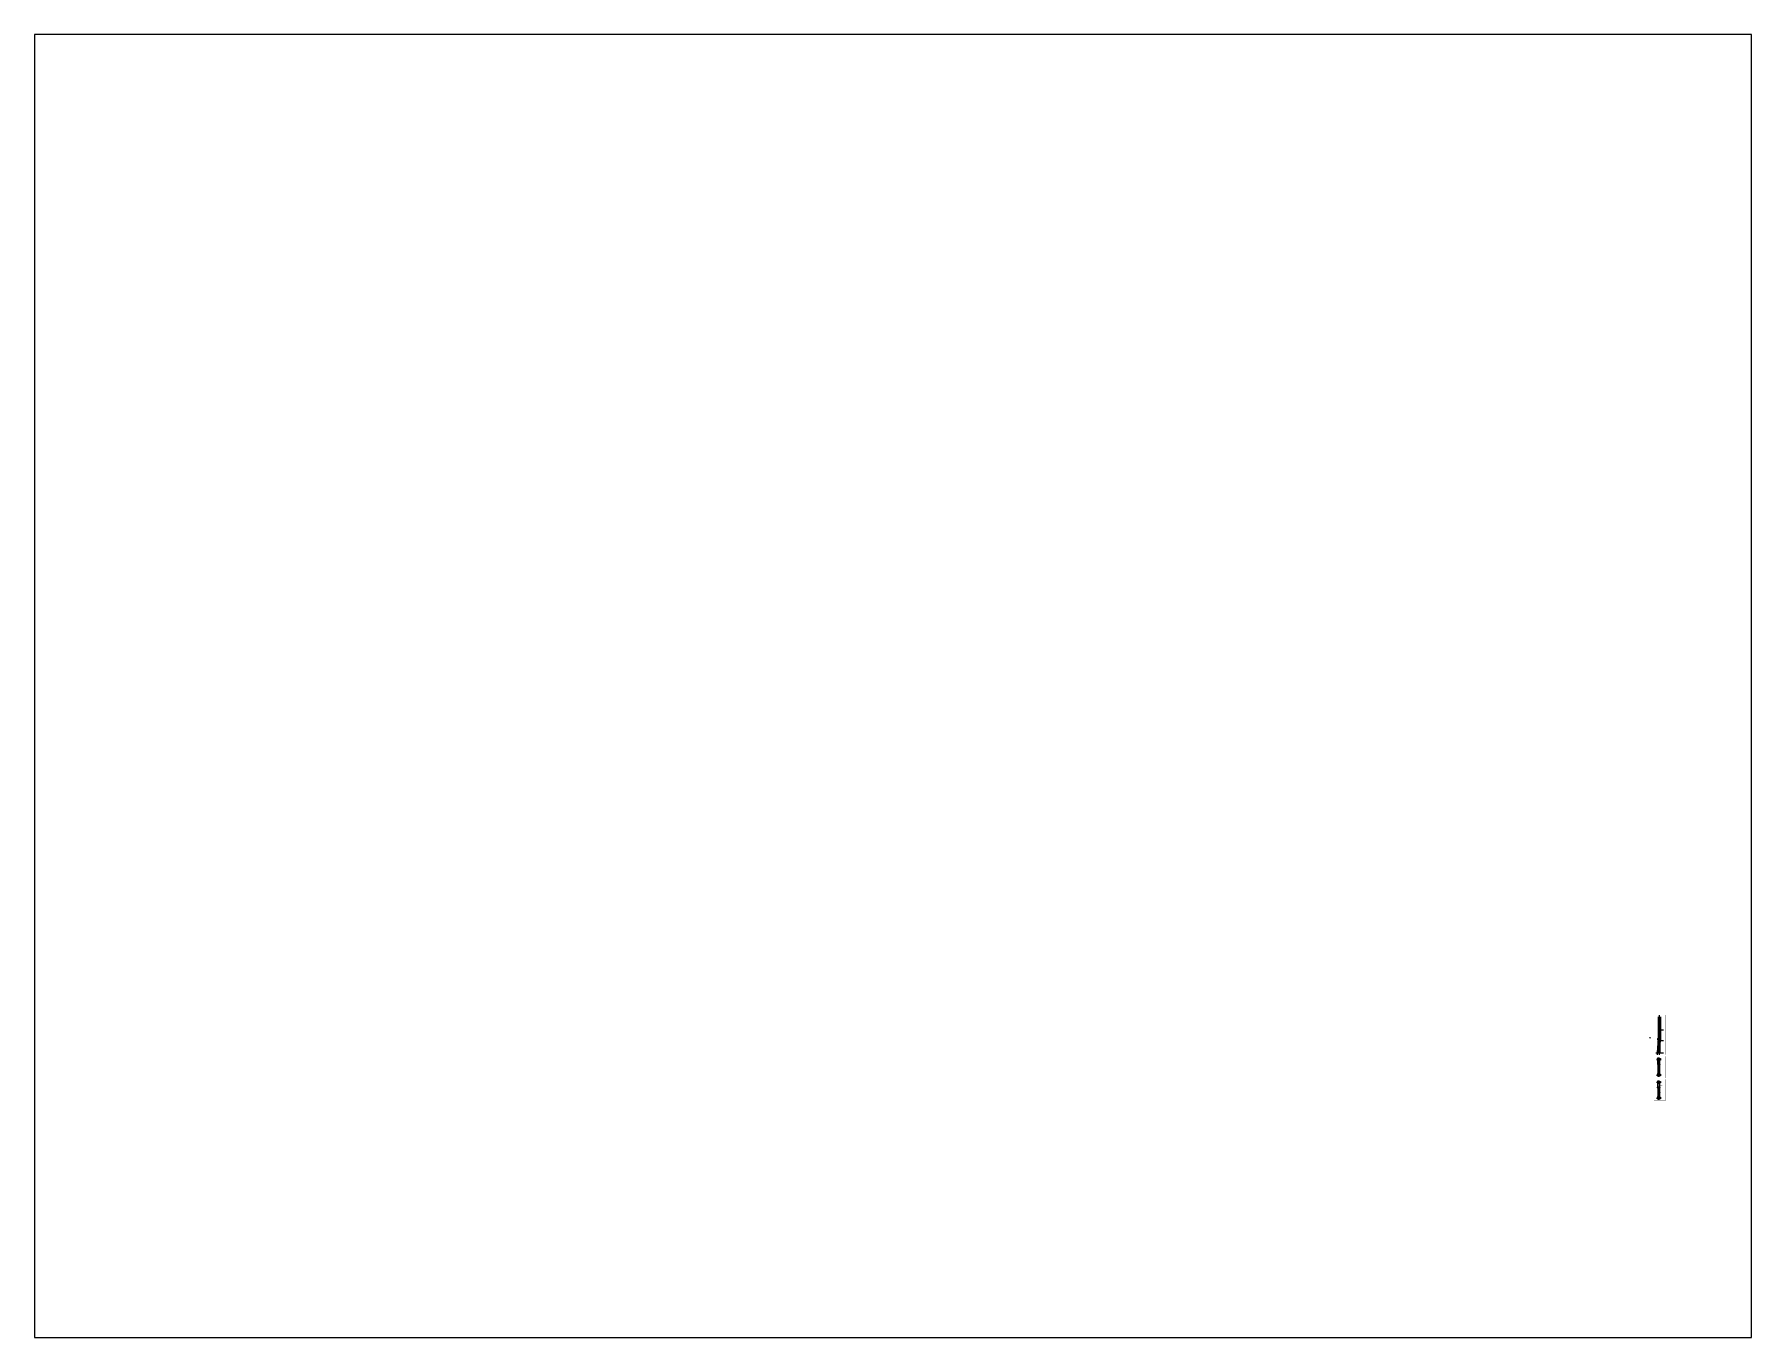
# Paper-space layout 'Layout1' of a CAD drawing. Header units: millimetres. Extents: x 26 to 231, y 20 to 176.
# The model-space entities are those that its viewports show. They can reach past a viewport. Long polylines and large blocks are cut down to what shows.
import ezdxf

# ---------------------------------------------------------------- set-up
doc = ezdxf.new("R2010")
doc.units = ezdxf.units.MM
doc.header["$LTSCALE"] = 1000
for name, pattern in [('..DASH', [0.25, 0.15, -0.1]), ('0_Iussedate_01$0$PHANTOM', [63.5, 31.75, -6.35, 6.35, -6.35, 6.35, -6.35]), ('3', [10, 3, -2, 3, -2]), ('CENTER', [2, 1.25, -0.25, 0.25, -0.25]), ('DASH', [0.35, 0.25, -0.1]), ('DOTE', [2.42, 2, -0.2, 0.02, -0.2])]:
    doc.linetypes.add(name, pattern=pattern)
for name, color, linetype in [('A-COLU-CONC', 2, 'Continuous'), ('A-WALL-MSNW', 2, 'Continuous'), ('Beam', 2, 'Continuous'), ('C-DSCB', 4, 'Continuous'), ('C-sheet(通用-图框)', 7, 'Continuous'), ('Dim-NF', 6, 'Continuous'), ('ProfileEdges', 250, 'Continuous'), ('SEE', 3, 'Continuous'), ('中粗线', 2, 'Continuous'), ('剖断线2', 11, 'Continuous'), ('投影线', 8, 'Continuous'), ('景观', 125, 'Continuous'), ('杆件轴线', 14, 'Continuous'), ('植物', 93, 'Continuous'), ('看线', 9, 'Continuous'), ('立面外轮廓线', 252, 'Continuous'), ('道路标线', 8, 'Continuous')]:
    doc.layers.add(name, color=color, linetype=linetype)
for name, color, linetype, lineweight in [('A-DETL-PATT', 8, 'Continuous', 9), ('A-MAT-COMP', 34, 'Continuous', 13), ('A-MAT-STEE', 137, 'Continuous', 13), ('C-DASH', 8, 'DASH', 15), ('C-DTAL-ELEM', 3, 'Continuous', 18), ('C-DTAL-FRAM', 3, 'Continuous', 25), ('C-DTAL-HACH', 9, 'Continuous', 15), ('C-DTAL-HDWR', 6, 'Continuous', 18), ('C-DTAL-META', 5, 'Continuous', 18), ('C-DTAL-SEAL', 8, 'Continuous', 18)]:
    doc.layers.add(name, color=color, linetype=linetype, lineweight=lineweight)
pattern_1 = [(9e-15, (632436.3, 1585246.73), (375, 375), [375, -375]), (9e-15, (632436.3, 1585387.36), (375, 375), [375, -375]), (9e-15, (632436.3, 1585528), (375, 375), [375, -375]), (90, (632483.2, 1585574.86), (-375, 375), [375, -375]), (90, (632623.8, 1585574.86), (-375, 375), [375, -375]), (90, (632764.44, 1585574.86), (-375, 375), [375, -375])]

# ---------------------------------------------------------------- blocks, each defined once
blk = doc.blocks.new('侧立面构造柱')
at = {"layer": '剖断线2'}
h = blk.add_hatch(dxfattribs=at)
h.set_pattern_fill('ANSI31', color=8, scale=15)
h.set_pattern_definition([(45, (-9690.277, -23718.186), (-16.8379802, 16.8379802), [])])
h.paths.add_polyline_path([(725036, 301416), (725536, 301416), (725536, 301266), (725036, 301266)])
h.paths.add_polyline_path([(725044, 301408), (725528, 301408), (725528, 301274), (725044, 301274)], flags=16)
for points in [[(725036, 301416), (725536, 301416), (725536, 301266), (725036, 301266)], [(725044, 301408), (725528, 301408), (725528, 301274), (725044, 301274)], [(725636, 301416), (725636, 301266), (725536, 301266), (725536, 301416)]]:
    blk.add_lwpolyline(points, close=True, dxfattribs=at)
at = {"layer": '杆件轴线', "linetype": 'DOTE'}
for points in [[(725036, 301341), (725536, 301341)], [(725286, 301416), (725286, 301266)]]:
    blk.add_lwpolyline(points, dxfattribs=at)
blk = doc.blocks.new('空侧结构柱')
h = blk.add_hatch()
h.set_pattern_fill('ANSI31', color=8, scale=15)
h.set_pattern_definition([(45, (1489.632, -142.378), (-16.8379802, 16.8379802), [])])
h.paths.add_polyline_path([(751642, 185905), (751642, 184905), (752342, 184905), (752342, 185905)])
at = {"layer": 'A-COLU-CONC'}
blk.add_lwpolyline([(751642, 185905), (751642, 184905), (752342, 184905), (752342, 185905)], close=True, dxfattribs=at)
at = {"layer": '剖断线2'}
blk.add_lwpolyline([(751542, 185955), (751542, 184705), (751622, 184705), (751622, 184845), (752362, 184845), (752362, 184705), (752442, 184705), (752442, 185955), (751542, 185955)], dxfattribs=at)
blk.add_lwpolyline([(751642, 185905), (751642, 184905), (752342, 184905), (752342, 185905)], close=True, dxfattribs=at)
at = {"layer": '杆件轴线', "linetype": 'DOTE'}
for points in [[(752480, 185405), (751493, 185405)], [(751992, 184678), (751992, 186032)]]:
    blk.add_lwpolyline(points, dxfattribs=at)
blk = doc.blocks.new('5560')
at = {"layer": '投影线'}
blk.add_lwpolyline([(1004592, 214405), (1004592, 215405), (1003392, 215405), (1003392, 214405)], dxfattribs=at)
at = {"xscale": -1, "rotation": 180}
for p in [(252000, 399810), (261000, 399810)]:
    blk.add_blockref('空侧结构柱', p, dxfattribs=at)
at = {"layer": '剖断线2', "xscale": -1, "rotation": 90}
for p in [(1308333, 939841), (1311333, 939841)]:
    blk.add_blockref('侧立面构造柱', p, dxfattribs=at)
blk.add_wipeout([(1004342, 214405), (1004342, 214205), (1012642, 214205), (1012642, 214405)])
at = {"layer": '投影线'}
for points in [[(1003542, 215405), (1003542, 215755), (1003942, 215755), (1003942, 215405)], [(1003942, 215655), (1004042, 215655)], [(1004442, 215405), (1004442, 215755), (1004042, 215755), (1004042, 215405)], [(1013592, 214405), (1013592, 215405), (1012392, 215405), (1012392, 214405)], [(1012542, 215405), (1012542, 215755), (1012942, 215755), (1012942, 215405)], [(1012942, 215655), (1013042, 215655)], [(1013442, 215405), (1013442, 215755), (1013042, 215755), (1013042, 215405)]]:
    blk.add_lwpolyline(points, dxfattribs=at)
at = {"layer": '看线'}
for points in [[(1004342, 214405), (1012642, 214405)], [(1004342, 214205), (1012642, 214205)]]:
    blk.add_lwpolyline(points, dxfattribs=at)
blk = doc.blocks.new('4562')
at = {"layer": '景观'}
h = blk.add_hatch(dxfattribs=at)
h.set_pattern_fill('土壤', color=129, scale=100)
h.set_pattern_definition(pattern_1)
h.paths.add_polyline_path([(662491, 215355), (662491, 214455), (664867, 214455), (664867, 215355)])
h = blk.add_hatch(dxfattribs=at)
h.set_pattern_fill('土壤', color=129, scale=100)
h.set_pattern_definition(pattern_1)
h.paths.add_polyline_path([(667867, 214455), (667867, 215355), (665117, 215355), (665117, 214455)])
h = blk.add_hatch(dxfattribs=at)
h.set_pattern_fill('土壤', color=129, scale=100)
h.set_pattern_definition(pattern_1)
h.paths.add_polyline_path([(670492, 215355), (670492, 214455), (668117, 214455), (668117, 215355)])
at = {"layer": '景观', "linetype": '..DASH'}
for points in [[(662592, 215405), (662442, 215405), (662442, 214405), (662592, 214405)], [(662592, 215355), (662491, 215355), (662491, 214455), (662592, 214455)], [(670392, 215405), (670542, 215405), (670542, 214405), (670392, 214405)], [(670392, 215355), (670492, 215355), (670492, 214455), (670392, 214455)]]:
    blk.add_lwpolyline(points, dxfattribs=at)
at = {"layer": '景观'}
for points in [[(662591, 214405), (664917, 214405), (664917, 215405), (662591, 215405)], [(662591, 214455), (664867, 214455), (664867, 215355), (662591, 215355)], [(670392, 214405), (668067, 214405), (668067, 215405), (670392, 215405)], [(670392, 214455), (668117, 214455), (668117, 215355), (670392, 215355)]]:
    blk.add_lwpolyline(points, dxfattribs=at)
for points in [[(667917, 214405), (667917, 215405), (665067, 215405), (665067, 214405)], [(667867, 214455), (667867, 215355), (665117, 215355), (665117, 214455)]]:
    blk.add_lwpolyline(points, close=True, dxfattribs=at)
for centre in [(662898, 214905), (663273, 214905), (663904, 214905), (664535, 214905), (665698, 214905), (666329, 214905), (666960, 214905), (667335, 214905), (668448, 214905), (669079, 214905), (669710, 214905), (670085, 214905)]:
    blk.add_circle(centre, 225, dxfattribs=at)
blk = doc.blocks.new('*U4586')
at = {"layer": 'C-DASH', "ltscale": 0.1}
for points in [[(0, -4), (557, -4)], [(0, -56), (557, -56)]]:
    blk.add_lwpolyline(points, dxfattribs=at)
at = {"layer": 'C-DTAL-FRAM'}
blk.add_lwpolyline([(0, -60), (557, -60), (557, 0), (0, 0)], close=True, dxfattribs=at)
blk = doc.blocks.new('50x50x4')
at = {"layer": 'C-DTAL-HACH'}
h = blk.add_hatch(dxfattribs=at)
h.set_pattern_fill('ANSI32', color=256, angle=180)
h.set_pattern_definition([(225, (67074.8724, 15399.869), (3.36759605, -3.36759605), []), (225, (67072.6273, 15399.869), (3.36759605, -3.36759605), [])])
h.paths.add_polyline_path([(21, 4), (-21, 4), (-21, 46), (21, 46)], flags=16)
edge = h.paths.add_edge_path()
edge.add_line((21, 0), (-21, 0))
edge.add_arc((-21, 4), 4, 180, 270, ccw=False)
edge.add_line((-25, 4), (-25, 46))
edge.add_arc((-21, 46), 4, 90, 180, ccw=False)
edge.add_line((-21, 50), (21, 50))
edge.add_arc((21, 46), 4, 0, 90, ccw=False)
edge.add_line((25, 46), (25, 4))
edge.add_arc((21, 4), 4, -90, 0, ccw=False)
at = {"layer": 'C-DTAL-FRAM'}
blk.add_lwpolyline([(21, 0), (-21, 0, -0.4142136), (-25, 4), (-25, 46, -0.4142136), (-21, 50), (21, 50, -0.4142136), (25, 46), (25, 4, -0.4142136)], format="xyb", close=True, dxfattribs=at)
blk.add_lwpolyline([(21, 4), (-21, 4), (-21, 46), (21, 46)], close=True, dxfattribs=at)
at = {"layer": 'Defpoints'}
blk.add_lwpolyline([(25, 0), (-25, 0), (-25, 50), (25, 50)], close=True, dxfattribs=at)
blk = doc.blocks.new('水滴')
blk.add_lwpolyline([(-1, -2), (0, 0), (1, -2, -1.7320508)], format="xyb", close=True)
blk = doc.blocks.new('ewqeqe')
at = {"color": 8, "linetype": '3', "ltscale": 10}
for p, q in [((174791, 55053), (174783, 55049)), ((174794, 55087), (174798, 55083)), ((174795, 55148), (174799, 55144)), ((174799, 55032), (174795, 55033)), ((174795, 55033), (174801, 55030)), ((174796, 55038), (174801, 55034)), ((174797, 55088), (174799, 55085)), ((174798, 55083), (174797, 55088)), ((174800, 55057), (174797, 55054)), ((174800, 55043), (174797, 55044)), ((174797, 55030), (174799, 55032)), ((174798, 55149), (174801, 55146)), ((174799, 55144), (174798, 55149)), ((174802, 55118), (174798, 55115)), ((174799, 55038), (174803, 55040)), ((174801, 55036), (174799, 55038)), ((174803, 55007), (174799, 55005)), ((174804, 55056), (174800, 55057)), ((174800, 55043), (174808, 55047)), ((174804, 55044), (174800, 55043)), ((174800, 55038), (174802, 55036)), ((174801, 55034), (174800, 55038)), ((174809, 55131), (174801, 55126)), ((174801, 55030), (174807, 55031)), ((174809, 55019), (174801, 55015)), ((174806, 55117), (174802, 55118)), ((174802, 55082), (174804, 55078)), ((174807, 55031), (174802, 55033)), ((174802, 55033), (174806, 55033)), ((174811, 55192), (174803, 55188)), ((174808, 55049), (174803, 55046)), ((174803, 55037), (174804, 55044)), ((174803, 55040), (174803, 55037)), ((174807, 55006), (174803, 55007)), ((174804, 55143), (174806, 55139)), ((174812, 55081), (174804, 55077)), ((174804, 55078), (174807, 55075)), ((174808, 55069), (174804, 55059)), ((174804, 55059), (174804, 55056)), ((174805, 55033), (174807, 55028)), ((174806, 55139), (174809, 55136)), ((174810, 55131), (174806, 55120)), ((174806, 55120), (174806, 55117)), ((174806, 55033), (174811, 55033)), ((174807, 55075), (174812, 55077)), ((174807, 55028), (174810, 55026)), ((174811, 55020), (174807, 55010)), ((174807, 55010), (174807, 55006)), ((174811, 55065), (174808, 55069)), ((174812, 55053), (174808, 55054)), ((174808, 55054), (174808, 55049)), ((174809, 55136), (174813, 55138)), ((174812, 55126), (174810, 55131)), ((174810, 55026), (174815, 55027)), ((174812, 55077), (174811, 55080)), ((174811, 55080), (174815, 55077)), ((174813, 55065), (174811, 55064)), ((174811, 55064), (174811, 55065)), ((174811, 55062), (174815, 55056)), ((174811, 55033), (174815, 55033)), ((174813, 55016), (174811, 55020)), ((174813, 55125), (174812, 55126)), ((174812, 55049), (174812, 55053)), ((174816, 55051), (174812, 55049)), ((174812, 55040), (174815, 55043)), ((174813, 55138), (174813, 55141)), ((174813, 55141), (174816, 55138)), ((174815, 55126), (174813, 55125)), ((174817, 55109), (174813, 55110)), ((174813, 55110), (174819, 55107)), ((174815, 55067), (174813, 55065)), ((174813, 55065), (174814, 55064)), ((174814, 55064), (174813, 55065)), ((174814, 55014), (174813, 55016)), ((174815, 55027), (174814, 55030)), ((174814, 55030), (174818, 55028)), ((174816, 55016), (174814, 55014)), ((174819, 55170), (174815, 55171)), ((174815, 55171), (174821, 55168)), ((174816, 55128), (174815, 55126)), ((174815, 55126), (174816, 55125)), ((174816, 55125), (174815, 55126)), ((174819, 55120), (174815, 55121)), ((174815, 55107), (174817, 55109)), ((174815, 55077), (174815, 55074)), ((174815, 55074), (174818, 55073)), ((174816, 55066), (174815, 55067)), ((174815, 55056), (174816, 55051)), ((174815, 55043), (174821, 55042)), ((174818, 55009), (174815, 55009)), ((174816, 55180), (174820, 55176)), ((174816, 55138), (174817, 55135)), ((174818, 55128), (174816, 55128)), ((174817, 55066), (174816, 55066)), ((174820, 55060), (174816, 55061)), ((174816, 55061), (174822, 55058)), ((174818, 55017), (174816, 55016)), ((174816, 55016), (174817, 55015)), ((174817, 55015), (174816, 55016)), ((174820, 55181), (174817, 55182)), ((174817, 55168), (174819, 55170)), ((174817, 55135), (174820, 55134)), ((174817, 55115), (174821, 55118)), ((174819, 55113), (174817, 55115)), ((174819, 55066), (174817, 55066)), ((174820, 55059), (174817, 55061)), ((174817, 55003), (174820, 55006)), ((174819, 55127), (174818, 55128)), ((174818, 55073), (174818, 55070)), ((174821, 55071), (174818, 55072)), ((174818, 55070), (174819, 55066)), ((174818, 55070), (174818, 55070)), ((174818, 55058), (174820, 55060)), ((174818, 55055), (174819, 55057)), ((174820, 55056), (174818, 55055)), ((174818, 55028), (174818, 55024)), ((174818, 55024), (174821, 55024)), ((174819, 55017), (174818, 55017)), ((174818, 55009), (174826, 55013)), ((174822, 55009), (174818, 55009)), ((174819, 55181), (174821, 55178)), ((174820, 55176), (174819, 55181)), ((174819, 55176), (174822, 55179)), ((174821, 55174), (174819, 55176)), ((174822, 55150), (174819, 55147)), ((174820, 55127), (174819, 55127)), ((174819, 55120), (174826, 55124)), ((174822, 55121), (174819, 55120)), ((174819, 55107), (174825, 55108)), ((174819, 55057), (174820, 55059)), ((174820, 55016), (174819, 55017)), ((174820, 55181), (174828, 55185)), ((174824, 55182), (174820, 55181)), ((174820, 55134), (174820, 55131)), ((174820, 55131), (174820, 55127)), ((174820, 55131), (174820, 55131)), ((174820, 55066), (174824, 55068)), ((174822, 55064), (174820, 55066)), ((174823, 55056), (174820, 55056)), ((174823, 55056), (174820, 55054)), ((174820, 55054), (174824, 55053)), ((174825, 55030), (174820, 55031)), ((174820, 55031), (174826, 55021)), ((174822, 55017), (174820, 55016)), ((174826, 55015), (174820, 55012)), ((174820, 55006), (174821, 55002)), ((174821, 55168), (174826, 55169)), ((174827, 55127), (174821, 55123)), ((174821, 55114), (174822, 55121)), ((174821, 55118), (174821, 55114)), ((174821, 55110), (174824, 55111)), ((174825, 55108), (174821, 55110)), ((174821, 55071), (174829, 55075)), ((174825, 55072), (174821, 55071)), ((174821, 55042), (174831, 55042)), ((174821, 55024), (174821, 55021)), ((174821, 55021), (174822, 55017)), ((174821, 55021), (174821, 55021)), ((174821, 55002), (174822, 55009)), ((174822, 55179), (174823, 55175)), ((174822, 55171), (174826, 55172)), ((174826, 55169), (174822, 55171)), ((174826, 55149), (174822, 55150)), ((174822, 55060), (174823, 55056)), ((174822, 55058), (174828, 55059)), ((174825, 55052), (174822, 55050)), ((174822, 55050), (174826, 55049)), ((174831, 55223), (174823, 55219)), ((174828, 55188), (174823, 55184)), ((174823, 55175), (174824, 55182)), ((174823, 55060), (174827, 55061)), ((174828, 55059), (174823, 55060)), ((174828, 55052), (174823, 55056)), ((174823, 55046), (174826, 55049)), ((174824, 55175), (174827, 55171)), ((174824, 55111), (174829, 55110)), ((174830, 55077), (174824, 55074)), ((174824, 55065), (174825, 55072)), ((174824, 55068), (174824, 55065)), ((174824, 55053), (174825, 55052)), ((174826, 55030), (174825, 55030)), ((174826, 55172), (174831, 55171)), ((174831, 55162), (174826, 55152)), ((174826, 55152), (174826, 55149)), ((174831, 55130), (174826, 55131)), ((174826, 55131), (174827, 55127)), ((174826, 55049), (174828, 55052)), ((174831, 55042), (174826, 55039)), ((174826, 55039), (174828, 55039)), ((174829, 55033), (174826, 55030)), ((174826, 55032), (174828, 55032)), ((174828, 55032), (174826, 55032)), ((174826, 55032), (174826, 55030)), ((174830, 55018), (174826, 55020)), ((174826, 55020), (174826, 55015)), ((174827, 55171), (174829, 55168)), ((174827, 55070), (174831, 55060)), ((174827, 55061), (174832, 55060)), ((174831, 55047), (174827, 55045)), ((174832, 55191), (174828, 55192)), ((174828, 55192), (174828, 55188)), ((174828, 55039), (174831, 55042)), ((174828, 55032), (174829, 55028)), ((174829, 55168), (174834, 55170)), ((174829, 55139), (174834, 55134)), ((174829, 55131), (174833, 55121)), ((174829, 55110), (174833, 55111)), ((174833, 55081), (174829, 55082)), ((174829, 55082), (174830, 55077)), ((174829, 55028), (174834, 55029)), ((174829, 55027), (174833, 55022)), ((174829, 55015), (174830, 55018)), ((174834, 55017), (174829, 55015)), ((174830, 55127), (174831, 55130)), ((174834, 55129), (174830, 55127)), ((174830, 55117), (174833, 55120)), ((174830, 55021), (174834, 55010)), ((174830, 55005), (174832, 55008)), ((174831, 55200), (174835, 55195)), ((174831, 55171), (174835, 55172)), ((174833, 55158), (174831, 55162)), ((174831, 55060), (174831, 55056)), ((174831, 55056), (174835, 55057)), ((174832, 55188), (174832, 55191)), ((174836, 55190), (174832, 55188)), ((174832, 55178), (174834, 55181)), ((174833, 55121), (174832, 55117)), ((174832, 55117), (174836, 55118)), ((174832, 55089), (174836, 55084)), ((174832, 55060), (174836, 55061)), ((174832, 55008), (174838, 55007)), ((174834, 55170), (174833, 55173)), ((174833, 55173), (174837, 55170)), ((174835, 55158), (174833, 55157)), ((174833, 55157), (174833, 55158)), ((174833, 55120), (174839, 55119)), ((174833, 55077), (174833, 55081)), ((174837, 55079), (174833, 55077)), ((174833, 55068), (174836, 55071)), ((174833, 55022), (174834, 55017)), ((174834, 55181), (174840, 55180)), ((174834, 55134), (174834, 55129)), ((174834, 55029), (174836, 55026)), ((174837, 55025), (174834, 55027)), ((174834, 55010), (174834, 55007)), ((174834, 55007), (174838, 55008)), ((174839, 55202), (174835, 55203)), ((174835, 55203), (174841, 55200)), ((174835, 55195), (174836, 55190)), ((174837, 55160), (174835, 55158)), ((174835, 55158), (174836, 55157)), ((174836, 55157), (174835, 55158)), ((174838, 55137), (174835, 55139)), ((174840, 55198), (174836, 55200)), ((174836, 55132), (174837, 55134)), ((174839, 55133), (174836, 55132)), ((174836, 55084), (174837, 55079)), ((174836, 55071), (174842, 55070)), ((174836, 55021), (174837, 55023)), ((174838, 55021), (174836, 55021)), ((174841, 55213), (174837, 55214)), ((174837, 55200), (174839, 55202)), ((174837, 55170), (174837, 55167)), ((174837, 55167), (174840, 55166)), ((174838, 55159), (174837, 55160)), ((174837, 55134), (174838, 55137)), ((174837, 55023), (174837, 55025)), ((174838, 55194), (174839, 55196)), ((174840, 55194), (174838, 55194)), ((174839, 55159), (174838, 55159)), ((174841, 55133), (174838, 55131)), ((174838, 55131), (174842, 55131)), ((174843, 55108), (174838, 55108)), ((174838, 55108), (174844, 55099)), ((174841, 55087), (174838, 55089)), ((174841, 55022), (174838, 55021)), ((174840, 55022), (174838, 55019)), ((174838, 55019), (174842, 55019)), ((174838, 55007), (174849, 55008)), ((174839, 55208), (174843, 55211)), ((174841, 55206), (174839, 55208)), ((174839, 55196), (174840, 55198)), ((174841, 55159), (174839, 55159)), ((174841, 55133), (174839, 55133)), ((174839, 55119), (174849, 55120)), ((174839, 55083), (174840, 55085)), ((174841, 55083), (174839, 55083)), ((174843, 55018), (174839, 55015)), ((174839, 55015), (174844, 55014)), ((174843, 55194), (174840, 55194)), ((174843, 55194), (174840, 55192)), ((174840, 55192), (174844, 55192)), ((174840, 55180), (174851, 55181)), ((174844, 55169), (174840, 55169)), ((174840, 55169), (174846, 55160)), ((174840, 55166), (174840, 55163)), ((174840, 55163), (174841, 55159)), ((174840, 55163), (174840, 55163)), ((174843, 55130), (174840, 55127)), ((174840, 55127), (174844, 55126)), ((174840, 55085), (174841, 55087)), ((174840, 55026), (174841, 55022)), ((174845, 55017), (174840, 55022)), ((174841, 55213), (174848, 55217)), ((174844, 55214), (174841, 55213)), ((174841, 55200), (174847, 55201)), ((174841, 55137), (174841, 55133)), ((174846, 55129), (174841, 55133)), ((174844, 55084), (174841, 55083)), ((174844, 55084), (174841, 55081)), ((174841, 55081), (174845, 55081)), ((174846, 55058), (174841, 55059)), ((174841, 55059), (174847, 55049)), ((174841, 55011), (174844, 55014)), ((174842, 55199), (174843, 55194)), ((174845, 55191), (174842, 55188)), ((174842, 55188), (174846, 55187)), ((174842, 55131), (174843, 55130)), ((174842, 55123), (174844, 55126)), ((174842, 55070), (174852, 55070)), ((174842, 55019), (174843, 55018)), ((174849, 55220), (174843, 55216)), ((174843, 55207), (174844, 55214)), ((174843, 55211), (174843, 55207)), ((174843, 55203), (174846, 55204)), ((174847, 55201), (174843, 55203)), ((174847, 55190), (174843, 55194)), ((174843, 55184), (174846, 55187)), ((174844, 55107), (174843, 55108)), ((174843, 55088), (174844, 55084)), ((174846, 55080), (174843, 55078)), ((174843, 55078), (174847, 55077)), ((174844, 55192), (174845, 55191)), ((174846, 55168), (174844, 55169)), ((174844, 55126), (174846, 55129)), ((174849, 55120), (174844, 55116)), ((174844, 55116), (174846, 55116)), ((174844, 55110), (174846, 55110)), ((174846, 55110), (174844, 55110)), ((174844, 55110), (174844, 55107)), ((174847, 55110), (174844, 55107)), ((174849, 55080), (174844, 55084)), ((174844, 55074), (174847, 55077)), ((174844, 55014), (174845, 55017)), ((174849, 55008), (174844, 55004)), ((174844, 55004), (174846, 55004)), ((174850, 55124), (174845, 55123)), ((174845, 55081), (174846, 55080)), ((174849, 55012), (174845, 55011)), ((174846, 55204), (174851, 55203)), ((174846, 55187), (174847, 55190)), ((174851, 55181), (174846, 55177)), ((174846, 55177), (174848, 55177)), ((174846, 55171), (174847, 55171)), ((174847, 55171), (174846, 55171)), ((174846, 55171), (174846, 55168)), ((174849, 55171), (174846, 55169)), ((174846, 55116), (174849, 55120)), ((174846, 55109), (174847, 55106)), ((174847, 55058), (174846, 55058)), ((174846, 55004), (174849, 55008)), ((174851, 55185), (174847, 55184)), ((174847, 55106), (174852, 55106)), ((174847, 55077), (174849, 55080)), ((174852, 55070), (174847, 55067)), ((174847, 55067), (174849, 55066)), ((174850, 55061), (174847, 55058)), ((174847, 55060), (174849, 55060)), ((174849, 55060), (174847, 55060)), ((174847, 55060), (174847, 55058)), ((174853, 55223), (174848, 55224)), ((174848, 55224), (174849, 55220)), ((174848, 55177), (174851, 55181)), ((174848, 55171), (174849, 55167)), ((174852, 55074), (174848, 55073)), ((174849, 55167), (174854, 55167)), ((174849, 55163), (174853, 55153)), ((174849, 55066), (174852, 55070)), ((174849, 55060), (174850, 55056)), ((174850, 55056), (174855, 55057)), ((174851, 55232), (174856, 55227)), ((174851, 55203), (174855, 55204)), ((174852, 55220), (174853, 55223)), ((174856, 55222), (174852, 55220)), ((174852, 55210), (174855, 55213)), ((174852, 55106), (174854, 55103)), ((174853, 55153), (174853, 55149)), ((174853, 55149), (174857, 55150)), ((174854, 55167), (174856, 55164)), ((174855, 55213), (174861, 55212)), ((174855, 55057), (174857, 55054)), ((174856, 55227), (174856, 55222)), ((174860, 55230), (174857, 55232)), ((174858, 55225), (174859, 55227)), ((174861, 55226), (174858, 55225)), ((174859, 55227), (174860, 55230)), ((174863, 55226), (174860, 55224)), ((174860, 55224), (174864, 55224)), ((174865, 55201), (174860, 55201)), ((174860, 55201), (174866, 55192)), ((174863, 55226), (174861, 55226)), ((174861, 55212), (174871, 55213)), ((174865, 55223), (174862, 55220)), ((174862, 55220), (174866, 55219)), ((174863, 55230), (174863, 55226)), ((174868, 55222), (174863, 55226)), ((174864, 55224), (174865, 55223)), ((174864, 55216), (174866, 55219)), ((174866, 55200), (174865, 55201)), ((174866, 55219), (174868, 55222)), ((174871, 55213), (174866, 55209)), ((174866, 55209), (174868, 55209)), ((174866, 55203), (174868, 55203)), ((174868, 55203), (174866, 55203)), ((174866, 55203), (174866, 55200)), ((174869, 55203), (174866, 55200)), ((174872, 55217), (174867, 55216)), ((174868, 55209), (174871, 55213)), ((174868, 55202), (174869, 55198)), ((174869, 55198), (174874, 55199)), ((174874, 55199), (174876, 55196)), ((174899, 55193), (174903, 55192)), ((174900, 55186), (174899, 55193)), ((174901, 55189), (174900, 55186)), ((174901, 55196), (174903, 55192)), ((174905, 55195), (174901, 55196)), ((174904, 55186), (174901, 55189)), ((174902, 55185), (174904, 55186)), ((174904, 55181), (174902, 55185)), ((174903, 55192), (174906, 55193)), ((174904, 55183), (174904, 55181)), ((174908, 55181), (174904, 55183)), ((174904, 55178), (174906, 55181)), ((174905, 55196), (174905, 55195)), ((174906, 55188), (174907, 55194)), ((174906, 55104), (174908, 55106)), ((174910, 55100), (174906, 55104)), ((174914, 55160), (174909, 55160)), ((174910, 55283), (174913, 55283)), ((174911, 55194), (174914, 55196)), ((174916, 55190), (174911, 55194)), ((174911, 55153), (174912, 55157)), ((174919, 55149), (174911, 55153)), ((174911, 55121), (174915, 55121)), ((174913, 55114), (174911, 55121)), ((174911, 55102), (174912, 55106)), ((174919, 55098), (174911, 55102)), ((174912, 55157), (174914, 55157)), ((174912, 55106), (174915, 55105)), ((174912, 55076), (174915, 55078)), ((174917, 55073), (174912, 55076)), ((174917, 55226), (174913, 55228)), ((174913, 55157), (174916, 55160)), ((174913, 55118), (174913, 55114)), ((174917, 55115), (174913, 55118)), ((174914, 55157), (174914, 55160)), ((174914, 55125), (174915, 55121)), ((174918, 55124), (174914, 55125)), ((174914, 55114), (174917, 55115)), ((174916, 55110), (174914, 55114)), ((174916, 55143), (174915, 55150)), ((174915, 55150), (174919, 55149)), ((174915, 55121), (174919, 55121)), ((174915, 55098), (174919, 55098)), ((174916, 55092), (174915, 55098)), ((174915, 55078), (174918, 55082)), ((174916, 55191), (174918, 55195)), ((174924, 55187), (174916, 55191)), ((174920, 55144), (174916, 55146)), ((174916, 55146), (174916, 55143)), ((174917, 55112), (174916, 55110)), ((174916, 55107), (174919, 55110)), ((174917, 55095), (174916, 55092)), ((174916, 55081), (174917, 55086)), ((174920, 55081), (174916, 55081)), ((174922, 55227), (174917, 55226)), ((174917, 55166), (174920, 55168)), ((174922, 55162), (174917, 55166)), ((174921, 55152), (174917, 55153)), ((174917, 55153), (174919, 55149)), ((174921, 55110), (174917, 55112)), ((174917, 55102), (174919, 55098)), ((174921, 55101), (174917, 55102)), ((174920, 55092), (174917, 55095)), ((174917, 55074), (174919, 55078)), ((174925, 55070), (174917, 55074)), ((174918, 55195), (174920, 55195)), ((174918, 55125), (174918, 55124)), ((174918, 55091), (174920, 55092)), ((174918, 55082), (174920, 55079)), ((174923, 55156), (174919, 55157)), ((174919, 55157), (174921, 55154)), ((174919, 55149), (174922, 55150)), ((174919, 55116), (174919, 55123)), ((174919, 55106), (174921, 55102)), ((174923, 55105), (174919, 55106)), ((174919, 55098), (174922, 55099)), ((174919, 55078), (174921, 55078)), ((174920, 55188), (174924, 55187)), ((174922, 55181), (174920, 55188)), ((174920, 55168), (174923, 55171)), ((174921, 55078), (174920, 55081)), ((174920, 55079), (174923, 55081)), ((174925, 55254), (174921, 55256)), ((174921, 55171), (174922, 55175)), ((174921, 55154), (174921, 55152)), ((174921, 55102), (174921, 55101)), ((174921, 55082), (174922, 55084)), ((174923, 55081), (174921, 55082)), ((174923, 55064), (174921, 55071)), ((174921, 55071), (174925, 55070)), ((174925, 55182), (174922, 55185)), ((174922, 55185), (174922, 55181)), ((174922, 55145), (174923, 55151)), ((174922, 55099), (174923, 55105)), ((174922, 55092), (174926, 55093)), ((174922, 55089), (174922, 55092)), ((174923, 55090), (174922, 55089)), ((174922, 55084), (174924, 55083)), ((174923, 55192), (174924, 55187)), ((174926, 55190), (174923, 55192)), ((174923, 55180), (174925, 55182)), ((174923, 55171), (174925, 55168)), ((174926, 55086), (174923, 55090)), ((174926, 55065), (174923, 55068)), ((174923, 55068), (174923, 55064)), ((174924, 55195), (174927, 55192)), ((174928, 55194), (174924, 55195)), ((174924, 55187), (174928, 55188)), ((174925, 55128), (174924, 55132)), ((174924, 55083), (174926, 55084)), ((174927, 55073), (174924, 55075)), ((174924, 55075), (174925, 55070)), ((174924, 55063), (174926, 55065)), ((174926, 55059), (174924, 55063)), ((174930, 55255), (174925, 55254)), ((174925, 55147), (174927, 55149)), ((174927, 55143), (174925, 55147)), ((174929, 55077), (174925, 55078)), ((174925, 55078), (174928, 55075)), ((174925, 55070), (174929, 55071)), ((174927, 55192), (174926, 55190)), ((174926, 55172), (174928, 55173)), ((174928, 55171), (174926, 55172)), ((174930, 55128), (174926, 55124)), ((174926, 55084), (174926, 55086)), ((174930, 55059), (174926, 55061)), ((174926, 55061), (174926, 55059)), ((174926, 55057), (174929, 55059)), ((174932, 55054), (174926, 55057)), ((174933, 55025), (174926, 55028)), ((174927, 55178), (174928, 55181)), ((174928, 55179), (174927, 55178)), ((174931, 55143), (174927, 55145)), ((174927, 55145), (174927, 55143)), ((174928, 55075), (174927, 55073)), ((174928, 55036), (174927, 55030)), ((174928, 55188), (174928, 55194)), ((174928, 55181), (174931, 55182)), ((174932, 55175), (174928, 55179)), ((174928, 55173), (174929, 55172)), ((174933, 55036), (174928, 55036)), ((174929, 55172), (174931, 55173)), ((174929, 55119), (174929, 55121)), ((174932, 55120), (174929, 55119)), ((174929, 55112), (174929, 55117)), ((174929, 55117), (174932, 55116)), ((174929, 55109), (174929, 55112)), ((174935, 55110), (174929, 55109)), ((174929, 55066), (174929, 55072)), ((174929, 55054), (174930, 55054)), ((174930, 55035), (174929, 55032)), ((174929, 55032), (174933, 55033)), ((174931, 55134), (174930, 55128)), ((174932, 55123), (174930, 55125)), ((174930, 55125), (174932, 55125)), ((174930, 55094), (174934, 55095)), ((174932, 55032), (174930, 55035)), ((174930, 55027), (174933, 55025)), ((174931, 55173), (174932, 55175)), ((174931, 55146), (174934, 55149)), ((174938, 55143), (174931, 55146)), ((174936, 55133), (174931, 55134)), ((174933, 55133), (174932, 55130)), ((174932, 55130), (174936, 55130)), ((174932, 55125), (174935, 55126)), ((174934, 55121), (174932, 55123)), ((174932, 55116), (174932, 55120)), ((174936, 55052), (174932, 55049)), ((174934, 55129), (174933, 55133)), ((174933, 55033), (174933, 55036)), ((174934, 55144), (174936, 55144)), ((174935, 55126), (174934, 55129)), ((174936, 55123), (174934, 55125)), ((174937, 55124), (174934, 55121)), ((174934, 55046), (174937, 55048)), ((174938, 55044), (174934, 55046)), ((174934, 55026), (174934, 55029)), ((174939, 55025), (174934, 55026)), ((174935, 55183), (174939, 55184)), ((174938, 55107), (174935, 55110)), ((174936, 55130), (174936, 55133)), ((174941, 55125), (174936, 55124)), ((174936, 55124), (174936, 55123)), ((174940, 55124), (174937, 55124)), ((174941, 55029), (174937, 55026)), ((174937, 55026), (174939, 55025)), ((174941, 55141), (174938, 55138)), ((174941, 55110), (174938, 55107)), ((174938, 55091), (174945, 55093)), ((174940, 55045), (174939, 55049)), ((174940, 55136), (174943, 55137)), ((174944, 55133), (174940, 55136)), ((174942, 55126), (174940, 55124)), ((174940, 55120), (174942, 55121)), ((174940, 55027), (174941, 55029)), ((174941, 55024), (174940, 55027)), ((174942, 55123), (174941, 55125)), ((174944, 55109), (174941, 55110)), ((174945, 55044), (174941, 55041)), ((174943, 55125), (174942, 55126)), ((174942, 55121), (174942, 55123)), ((174942, 55107), (174944, 55109)), ((174945, 55104), (174942, 55107)), ((174944, 55123), (174943, 55125)), ((174944, 55180), (174951, 55182)), ((174945, 55134), (174944, 55138)), ((174945, 55121), (174944, 55123)), ((174944, 55029), (174944, 55034)), ((174944, 55034), (174947, 55033)), ((174944, 55026), (174944, 55029)), ((174950, 55027), (174944, 55026)), ((174947, 55040), (174945, 55042)), ((174945, 55042), (174947, 55042)), ((174945, 55036), (174945, 55038)), ((174947, 55037), (174945, 55036)), ((174950, 55134), (174947, 55130)), ((174947, 55042), (174950, 55043)), ((174949, 55038), (174947, 55040)), ((174947, 55033), (174947, 55037)), ((174949, 55118), (174949, 55123)), ((174949, 55123), (174953, 55123)), ((174950, 55115), (174949, 55118)), ((174951, 55039), (174949, 55042)), ((174952, 55041), (174949, 55038)), ((174952, 55140), (174950, 55134)), ((174950, 55126), (174950, 55128)), ((174952, 55126), (174950, 55126)), ((174955, 55117), (174950, 55115)), ((174950, 55043), (174950, 55046)), ((174953, 55024), (174950, 55027)), ((174952, 55129), (174951, 55131)), ((174951, 55131), (174953, 55131)), ((174956, 55042), (174951, 55041)), ((174951, 55041), (174951, 55039)), ((174957, 55140), (174952, 55140)), ((174954, 55127), (174952, 55129)), ((174953, 55123), (174952, 55126)), ((174955, 55040), (174952, 55041)), ((174955, 55136), (174953, 55139)), ((174953, 55139), (174953, 55136)), ((174953, 55136), (174957, 55137)), ((174953, 55131), (174955, 55132)), ((174956, 55027), (174953, 55024)), ((174956, 55129), (174954, 55131)), ((174957, 55130), (174954, 55127)), ((174955, 55132), (174955, 55136)), ((174959, 55113), (174955, 55117)), ((174957, 55043), (174955, 55040)), ((174955, 55037), (174957, 55038)), ((174961, 55131), (174956, 55130)), ((174956, 55130), (174956, 55129)), ((174957, 55040), (174956, 55042)), ((174959, 55026), (174956, 55027)), ((174957, 55137), (174957, 55140)), ((174960, 55130), (174957, 55130)), ((174957, 55071), (174961, 55067)), ((174958, 55042), (174957, 55043)), ((174957, 55038), (174957, 55040)), ((174957, 55024), (174959, 55026)), ((174960, 55021), (174957, 55024)), ((174958, 55181), (174961, 55184)), ((174959, 55040), (174958, 55042)), ((174961, 55116), (174959, 55113)), ((174960, 55038), (174959, 55040)), ((174960, 55299), (174965, 55299)), ((174962, 55132), (174960, 55130)), ((174960, 55071), (174963, 55069)), ((174961, 55067), (174960, 55071)), ((174964, 55040), (174960, 55038)), ((174968, 55025), (174960, 55021)), ((174961, 55184), (174966, 55183)), ((174963, 55129), (174961, 55131)), ((174961, 55126), (174962, 55127)), ((174964, 55115), (174961, 55116)), ((174964, 55032), (174961, 55030)), ((174961, 55030), (174965, 55029)), ((174964, 55131), (174962, 55132)), ((174962, 55127), (174963, 55129)), ((174963, 55160), (174967, 55156)), ((174963, 55113), (174964, 55115)), ((174965, 55110), (174963, 55113)), ((174966, 55028), (174963, 55026)), ((174963, 55026), (174968, 55025)), ((174964, 55129), (174964, 55131)), ((174966, 55127), (174964, 55129)), ((174968, 55039), (174964, 55040)), ((174969, 55028), (174964, 55032)), ((174973, 55114), (174965, 55110)), ((174965, 55029), (174966, 55028)), ((174965, 55022), (174968, 55025)), ((174971, 55019), (174965, 55022)), ((174966, 55183), (174977, 55184)), ((174966, 55161), (174969, 55158)), ((174967, 55156), (174966, 55161)), ((174969, 55130), (174966, 55127)), ((174966, 55066), (174968, 55061)), ((174968, 55061), (174971, 55059)), ((174972, 55053), (174968, 55043)), ((174968, 55043), (174968, 55039)), ((174968, 55025), (174969, 55028)), ((174973, 55129), (174969, 55130)), ((174973, 55023), (174969, 55021)), ((174969, 55021), (174971, 55019)), ((174971, 55155), (174974, 55151)), ((174971, 55059), (174976, 55060)), ((174977, 55184), (174972, 55180)), ((174972, 55180), (174974, 55180)), ((174974, 55049), (174972, 55053)), ((174978, 55143), (174973, 55132)), ((174973, 55132), (174973, 55129)), ((174973, 55020), (174973, 55023)), ((174977, 55019), (174973, 55020)), ((174974, 55180), (174977, 55184)), ((174974, 55151), (174976, 55148)), ((174975, 55047), (174974, 55049)), ((174976, 55060), (174975, 55063)), ((174975, 55063), (174978, 55061)), ((174977, 55049), (174975, 55047)), ((174976, 55148), (174981, 55150)), ((174980, 55023), (174976, 55020)), ((174976, 55020), (174977, 55019)), ((174981, 55093), (174977, 55094)), ((174977, 55094), (174983, 55091)), ((174979, 55050), (174977, 55049)), ((174977, 55049), (174978, 55048)), ((174978, 55048), (174977, 55049)), ((174980, 55138), (174978, 55143)), ((174978, 55061), (174979, 55057)), ((174982, 55104), (174979, 55105)), ((174979, 55091), (174981, 55093)), ((174979, 55057), (174982, 55057)), ((174980, 55050), (174979, 55050)), ((174979, 55021), (174980, 55023)), ((174985, 55021), (174979, 55018)), ((174979, 55018), (174979, 55021)), ((174982, 55138), (174980, 55137)), ((174980, 55137), (174980, 55138)), ((174981, 55049), (174980, 55050)), ((174981, 55150), (174981, 55153)), ((174981, 55153), (174984, 55150)), ((174981, 55099), (174985, 55101)), ((174983, 55097), (174981, 55099)), ((174982, 55050), (174981, 55049)), ((174986, 55182), (174982, 55183)), ((174982, 55183), (174988, 55180)), ((174984, 55140), (174982, 55138)), ((174982, 55138), (174983, 55137)), ((174983, 55137), (174982, 55138)), ((174982, 55104), (174990, 55108)), ((174986, 55105), (174982, 55104)), ((174982, 55057), (174982, 55054)), ((174982, 55054), (174982, 55050)), ((174982, 55054), (174982, 55054)), ((174983, 55091), (174988, 55092)), ((174983, 55085), (174986, 55082)), ((174987, 55084), (174983, 55085)), ((174988, 55193), (174984, 55194)), ((174984, 55180), (174986, 55182)), ((174984, 55150), (174984, 55147)), ((174984, 55147), (174987, 55146)), ((174985, 55140), (174984, 55140)), ((174984, 55093), (174988, 55094)), ((174988, 55092), (174984, 55093)), ((174989, 55213), (174985, 55215)), ((174986, 55139), (174985, 55140)), ((174990, 55110), (174985, 55107)), ((174985, 55098), (174986, 55105)), ((174985, 55101), (174985, 55098)), ((174986, 55082), (174985, 55081)), ((174989, 55024), (174985, 55026)), ((174985, 55026), (174985, 55021)), ((174986, 55188), (174990, 55191)), ((174988, 55186), (174986, 55188)), ((174988, 55139), (174986, 55139)), ((174987, 55146), (174988, 55143)), ((174987, 55143), (174988, 55139)), ((174988, 55143), (174987, 55143)), ((174987, 55078), (174987, 55084)), ((174988, 55193), (174995, 55197)), ((174992, 55194), (174988, 55193)), ((174988, 55180), (174994, 55181)), ((174988, 55094), (174993, 55093)), ((174991, 55037), (174988, 55033)), ((174988, 55033), (174992, 55028)), ((174994, 55214), (174989, 55213)), ((174989, 55175), (174991, 55171)), ((174992, 55174), (174989, 55175)), ((174989, 55021), (174989, 55024)), ((174993, 55023), (174989, 55021)), ((174990, 55187), (174992, 55194)), ((174990, 55191), (174990, 55187)), ((174990, 55183), (174993, 55184)), ((174994, 55181), (174990, 55183)), ((174994, 55114), (174990, 55115)), ((174990, 55115), (174990, 55110)), ((174993, 55033), (174990, 55033)), ((174990, 55033), (174992, 55031)), ((174991, 55171), (174991, 55170)), ((174991, 55054), (174995, 55043)), ((174994, 55035), (174991, 55037)), ((174992, 55168), (174992, 55174)), ((174992, 55031), (174994, 55035)), ((174992, 55028), (174993, 55023)), ((174993, 55184), (174998, 55183)), ((174997, 55126), (174993, 55123)), ((174993, 55123), (174997, 55117)), ((174993, 55093), (174997, 55094)), ((174997, 55031), (174993, 55033)), ((174994, 55110), (174994, 55114)), ((174998, 55112), (174994, 55110)), ((174994, 55101), (174997, 55104)), ((174999, 55122), (174995, 55123)), ((174995, 55123), (174997, 55121)), ((174995, 55043), (174995, 55040)), ((174995, 55040), (174999, 55041)), ((174995, 55027), (174996, 55029)), ((174997, 55027), (174995, 55027)), ((174996, 55143), (175000, 55133)), ((174996, 55029), (174997, 55031)), ((174999, 55124), (174997, 55126)), ((174997, 55121), (174999, 55124)), ((174997, 55117), (174998, 55112)), ((174997, 55104), (175003, 55103)), ((175000, 55028), (174997, 55027)), ((174998, 55183), (175002, 55184)), ((175002, 55120), (174999, 55122)), ((174999, 55041), (175002, 55038)), ((175001, 55034), (174999, 55032)), ((174999, 55032), (175000, 55028)), ((175000, 55133), (175000, 55129)), ((175000, 55129), (175004, 55130)), ((175000, 55116), (175001, 55118)), ((175002, 55116), (175000, 55116)), ((175001, 55118), (175002, 55120)), ((175002, 55038), (175001, 55036)), ((175001, 55036), (175001, 55034)), ((175006, 55242), (175002, 55243)), ((175005, 55117), (175002, 55114)), ((175005, 55117), (175002, 55116)), ((175002, 55114), (175006, 55114)), ((175006, 55091), (175002, 55092)), ((175002, 55092), (175008, 55082)), ((175002, 55038), (175003, 55040)), ((175004, 55037), (175002, 55038)), ((175003, 55103), (175013, 55103)), ((175003, 55040), (175004, 55042)), ((175004, 55130), (175007, 55128)), ((175007, 55123), (175004, 55121)), ((175004, 55121), (175005, 55117)), ((175007, 55113), (175004, 55111)), ((175004, 55111), (175008, 55110)), ((175004, 55042), (175006, 55043)), ((175007, 55037), (175004, 55037)), ((175010, 55113), (175005, 55117)), ((175005, 55107), (175008, 55110)), ((175012, 55243), (175006, 55242)), ((175007, 55127), (175006, 55126)), ((175006, 55126), (175007, 55123)), ((175006, 55114), (175007, 55113)), ((175008, 55091), (175006, 55091)), ((175006, 55043), (175007, 55041)), ((175012, 55181), (175007, 55181)), ((175007, 55181), (175013, 55172)), ((175007, 55128), (175009, 55129)), ((175010, 55126), (175007, 55127)), ((175007, 55041), (175011, 55041)), ((175007, 55041), (175007, 55037)), ((175008, 55110), (175010, 55113)), ((175013, 55103), (175008, 55100)), ((175008, 55100), (175010, 55099)), ((175011, 55094), (175008, 55091)), ((175008, 55093), (175009, 55093)), ((175009, 55093), (175008, 55093)), ((175008, 55093), (175008, 55091)), ((175008, 55082), (175011, 55080)), ((175009, 55129), (175009, 55132)), ((175009, 55132), (175011, 55132)), ((175013, 55108), (175009, 55106)), ((175012, 55126), (175010, 55126)), ((175010, 55099), (175013, 55103)), ((175010, 55093), (175011, 55089)), ((175011, 55132), (175013, 55130)), ((175011, 55089), (175016, 55090)), ((175014, 55087), (175011, 55082)), ((175011, 55050), (175016, 55051)), ((175011, 55047), (175011, 55050)), ((175015, 55047), (175011, 55047)), ((175011, 55041), (175013, 55038)), ((175013, 55180), (175012, 55181)), ((175012, 55131), (175012, 55126)), ((175014, 55183), (175013, 55180)), ((175016, 55183), (175013, 55180)), ((175013, 55172), (175016, 55170)), ((175013, 55130), (175016, 55130)), ((175013, 55046), (175015, 55049)), ((175013, 55042), (175013, 55046)), ((175015, 55042), (175013, 55042)), ((175013, 55038), (175016, 55040)), ((175014, 55183), (175015, 55183)), ((175015, 55183), (175014, 55183)), ((175018, 55087), (175014, 55087)), ((175014, 55087), (175017, 55084)), ((175015, 55081), (175014, 55087)), ((175015, 55183), (175016, 55179)), ((175021, 55079), (175015, 55081)), ((175015, 55049), (175015, 55047)), ((175015, 55046), (175018, 55042)), ((175017, 55041), (175015, 55042)), ((175016, 55179), (175021, 55179)), ((175019, 55176), (175016, 55171)), ((175016, 55130), (175019, 55127)), ((175016, 55090), (175018, 55087)), ((175016, 55063), (175019, 55063)), ((175016, 55044), (175018, 55038)), ((175016, 55040), (175017, 55041)), ((175017, 55139), (175022, 55140)), ((175017, 55137), (175017, 55139)), ((175021, 55136), (175017, 55137)), ((175017, 55084), (175021, 55079)), ((175018, 55136), (175020, 55139)), ((175018, 55132), (175018, 55136)), ((175020, 55131), (175018, 55132)), ((175023, 55176), (175019, 55176)), ((175019, 55176), (175022, 55174)), ((175020, 55170), (175019, 55176)), ((175019, 55127), (175021, 55129)), ((175026, 55168), (175020, 55170)), ((175020, 55139), (175021, 55136)), ((175020, 55135), (175024, 55131)), ((175023, 55131), (175020, 55131)), ((175020, 55070), (175020, 55072)), ((175021, 55179), (175023, 55176)), ((175021, 55152), (175024, 55153)), ((175021, 55129), (175023, 55131)), ((175022, 55174), (175026, 55169)), ((175022, 55134), (175023, 55127)), ((175024, 55153), (175027, 55150)), ((175025, 55162), (175030, 55163)), ((175025, 55159), (175025, 55162)), ((175029, 55159), (175025, 55159)), ((175026, 55154), (175027, 55158)), ((175029, 55154), (175026, 55154)), ((175027, 55158), (175028, 55161)), ((175027, 55150), (175029, 55151)), ((175028, 55161), (175029, 55159)), ((175029, 55189), (175033, 55190)), ((175029, 55183), (175029, 55189)), ((175033, 55182), (175029, 55183)), ((175031, 55153), (175029, 55154)), ((175029, 55151), (175031, 55153)), ((175030, 55163), (175031, 55156)), ((175033, 55190), (175031, 55187)), ((175031, 55187), (175031, 55185)), ((175031, 55185), (175035, 55186)), ((175031, 55156), (175035, 55152)), ((175034, 55195), (175032, 55195)), ((175032, 55177), (175035, 55179)), ((175034, 55175), (175032, 55177)), ((175035, 55186), (175033, 55182)), ((175033, 55182), (175041, 55186)), ((175037, 55183), (175033, 55182)), ((175036, 55195), (175034, 55195)), ((175035, 55176), (175037, 55183)), ((175035, 55179), (175035, 55176)), ((175038, 55194), (175036, 55195)), ((175036, 55193), (175038, 55194)), ((175038, 55190), (175036, 55193)), ((175037, 55190), (175038, 55193)), ((175040, 55190), (175037, 55190)), ((175037, 55162), (175041, 55163)), ((175038, 55156), (175037, 55162)), ((175041, 55155), (175038, 55156)), ((175050, 55219), (175052, 55221)), ((175057, 55217), (175052, 55216))]:
    blk.add_line(p, q, dxfattribs=at)
at = {"color": 8}
for p, q in [((174898, 55195), (174920, 55016)), ((175040, 55195), (175018, 55016))]:
    blk.add_line(p, q, dxfattribs=at)
at = {"color": 8, "linetype": '3', "ltscale": 10}
for centre, major_axis, start_param, end_param in [((174880, 55207), (-13.9, 0), 3.1906162, 5.347759), ((174886, 55219), (-15.1, 0), 0.1830692, 2.0721207), ((174886, 55289), (-4.03, 0), 4.1285786, 6.4112217), ((175078, 55348), (209, 0), 3.4943044, 3.6454417), ((174895, 55197), (-12.9, 0), 4.1215086, 6.5484832), ((174884, 55210), (19.1, 0), 4.6521598, 6.017832), ((174843, 55259), (-59.9, 0), 3.4663288, 3.8622152), ((174903, 55310), (-12.7, 0), 0.1526423, 1.8959402), ((174888, 55287), (-25.7, 0), 3.950996, 4.6114685), ((174905, 55187), (-15.4, 0), 4.0876027, 5.7922728), ((174898, 55212), (-23.8, 0), 1.2880907, 2.3085994), ((174899, 55294), (-6.58, 0), -1.4826798, 0.0243348), ((174893, 55303), (-10.8, 0), 1.5113559, 2.2539497), ((174905, 55211), (-11, 0), 4.0364614, 6.5049416), ((174886, 55237), (-34.4, 0), 1.8207803, 2.4374374), ((174898, 55265), (2.49, 0), 3.1889994, 5.9417955), ((174909, 55290), (-11.8, 0), -1.3810624, 0.0309642), ((174882, 55315), (34.4, 0), -1.0965034, -0.7017823), ((174901, 55305), (-9.71, 0), 2.8840792, 5.0105352), ((174893, 55303), (13.1, 0), -0.0604429, 1.1473903), ((174900, 55304), (-5.3, 0), 3.7510218, 5.0771213), ((174881, 55296), (-22.9, 0), 3.6213118, 3.8625663), ((174914, 55203), (15.9, 0), 1.0007715, 2.7768751), ((174900, 55240), (-38.8, 0), 1.5648453, 2.2128013), ((175389, 55411), (515, 0), 3.4663288, 3.5104776), ((174895, 55255), (12.4, 0), 0.1799452, 1.1204098), ((174913, 55200), (-11.1, 0), 4.3803601, 6.3520489), ((174899, 55214), (18.1, 0), -1.4540938, -0.3798678), ((174900, 55284), (10.3, 0), -0.119491, 1.3443962), ((174913, 55247), (12.5, 0), 1.0193951, 2.3609027), ((174911, 55266), (-15.8, 0), 1.0802119, 1.9705927), ((174912, 55235), (7.7, 0), 2.0736264, 4.6773352), ((174912, 55293), (5.64, 0), 2.2886571, 4.5643385), ((174948, 55269), (40.9, 0), 2.7236253, 3.1752235), ((174912, 55268), (-5.02, 0), 0.0336309, 1.7798322), ((174924, 55241), (16.8, 0), 1.9538793, 2.875387), ((174899, 55274), (36, 0), -1.3231219, -0.9824955), ((174893, 55347), (84.9, 0), -1.3950105, -1.2999088), ((174901, 55231), (-13.3, 0), 3.109454, 4.1480577), ((174914, 55225), (4.99, 0), 1.9393858, 5.701389), ((174919, 55304), (-10.1, 0), -1.485833, -0.5228736), ((174931, 55284), (31.3, 0), 1.8648587, 2.3057856), ((174926, 55292), (-15.7, 0), -0.5074019, 0.2635611), ((175389, 55411), (-515, 0), 0.3782631, 0.3854928), ((174919, 55296), (7.87, 0), 3.3646625, 4.4030454), ((174928, 55288), (16.3, 0), 2.7969989, 3.4861864), ((174920, 55263), (-7.7, 0), -1.0679663, 1.5357425), ((174917, 55227), (5.43, 0), 0.1541741, 2.722479), ((174920, 55228), (7.55, 0), 3.1395161, 4.5012587), ((174923, 55200), (-9.91, 0), 4.0287653, 6.6593553), ((174920, 55304), (-10.1, 0), 0.7217567, 1.6784722), ((174922, 55286), (-10.4, 0), 0.2868812, 0.8682465), ((175389, 55411), (-515, 0), 0.3953288, 0.417478), ((174901, 55315), (-17.2, 0), 2.4830789, 2.9748215), ((174911, 55310), (10.8, 0), -1.3453731, -0.0817651), ((174911, 55292), (10.5, 0), 0.3952089, 1.3512005), ((174911, 55293), (-6.05, 0), 2.6495112, 4.2061216), ((174924, 55232), (9.44, 0), 1.7534352, 3.3245806), ((174977, 55139), (93.8, 0), 2.1000441, 2.3048912), ((174865, 55247), (63.5, 0), 0.3239435, 0.6503831), ((174909, 55259), (13.3, 0), -0.0321386, 1.0064651), ((174922, 55252), (4.99, 0), 1.9393858, 5.701389), ((174919, 55221), (-2.44, 0), 4.6741799, 7.608209), ((174928, 55195), (-11.4, 0), 4.3177008, 6.1740049), ((174906, 55226), (37.7, 0), -1.2820758, -0.7925891), ((174847, 55203), (90.5, 0), 0.5266259, 0.6499679), ((174919, 55224), (5.77, 0), -1.5432816, 0.8929454), ((174925, 55254), (-5.43, 0), 3.2957668, 5.8640717), ((174928, 55256), (7.55, 0), 3.1395161, 4.5012587), ((174920, 55226), (3.36, 0), 4.6652822, 6.9604632), ((174932, 55260), (-9.44, 0), -1.3881574, 0.1829879), ((174916, 55235), (8.27, 0), -0.7270697, 0.7270697), ((174926, 55228), (-5.08, 0), 3.4607498, 5.6589244), ((174926, 55228), (4.08, 0), 4.170298, 4.8241159), ((174927, 55248), (2.44, 0), 1.5325872, 4.4666163), ((174895, 55247), (30.7, 0), -0.2133318, 0.0706312), ((174927, 55251), (5.77, 0), -1.5432816, 0.8929454), ((174927, 55228), (-4.74, 0), 1.5836458, 3.4728975), ((174928, 55253), (3.36, 0), 4.6652822, 6.9604632), ((174924, 55263), (-8.27, 0), 2.4145229, 3.8686624), ((174934, 55256), (-5.08, 0), 3.4607498, 5.6589244), ((174934, 55255), (-4.08, 0), 1.0287053, 1.6825232), ((174943, 55262), (9.85, 0), 1.2105593, 2.9800723), ((174935, 55256), (-4.74, 0), 1.5836458, 3.4728975), ((174963, 55317), (-17, 0), -0.0481586, 1.1778721), ((174948, 55274), (-5.66, 0), 1.2105593, 3.0639178), ((174948, 55317), (1.93, 0), 1.1284352, 3.093434), ((174951, 55322), (-2.69, 0), 3.8609698, 7.3099917), ((174993, 55327), (-44.1, 0), 0.198411, 0.5195504), ((174960, 55244), (7.52, 0), 1.4974099, 3.2143424), ((174957, 55240), (-6.24, 0), 3.9184964, 5.659726), ((174937, 55310), (-21.7, 0), 3.0336582, 3.9232779), ((174959, 55321), (5.16, 0), 0.8597927, 2.893195), ((174957, 55309), (-2.38, 0), 0.1538939, 2.8451811), ((174959, 55273), (5.35, 0), 0.8115921, 3.0639178), ((174958, 55249), (-10.5, 0), 1.3279186, 2.6380293), ((174962, 55238), (-6.71, 0), -1.5527428, -0.4722246), ((174960, 55310), (-7.93, 0), 1.1778721, 1.5692098), ((174960, 55257), (-7.16, 0), 3.8243654, 5.1107537), ((174923, 55225), (-57, 0), 3.8842371, 4.0655476), ((174965, 55200), (-7.49, 0), -1.2675842, 0.7698629), ((174980, 55313), (-21.9, 0), -0.6109471, 0.0087446), ((174948, 55301), (-12.7, 0), 3.017535, 3.8252717), ((174962, 55309), (3.27, 0), 3.3714505, 5.6000116), ((174963, 55254), (3.88, 0), 1.1070956, 3.3208853), ((174962, 55257), (-5.4, 0), 1.022124, 2.2234098), ((174966, 55249), (-6.05, 0), -1.4735562, -0.3367137), ((174963, 55252), (3.4, 0), 3.612077, 5.6879384), ((174967, 55245), (-6.47, 0), -1.4292133, -0.1422205), ((174962, 55252), (8.31, 0), 4.5129309, 5.3489202), ((174950, 55204), (13.8, 0), -0.7284462, 0.2307249), ((176376, 55365), (1417, 0), 3.1971615, 3.2413653), ((174965, 55322), (2.92, 0), -0.380632, 2.3893448), ((174978, 55205), (-14.1, 0), -0.2577799, 0.8999137), ((175002, 55310), (37.9, 0), 2.7609607, 3.2004995), ((174991, 55304), (26.9, 0), 3.0334109, 3.3715649), ((174589, 55245), (380, 0), 0.006155, 0.1712695), ((174959, 55322), (-15.5, 0), 1.9730427, 2.8127495), ((174972, 55204), (8.72, 0), 0.9723531, 2.6264238), ((174961, 55200), (10.3, 0), -0.530032, 1.1721658), ((174973, 55223), (-19.7, 0), 1.1257223, 1.9913223), ((174972, 55318), (-6.3, 0), -1.54995, -0.5360493), ((174968, 55245), (2.61, 0), -0.3227158, 2.2073275), ((174971, 55272), (-5.19, 0), 4.0788017, 5.4568966), ((174969, 55275), (-1.05, 0), -0.8262887, 1.5877465), ((174904, 55171), (-109, 0), 3.9918289, 4.0942917), ((174969, 55271), (3.17, 0), 0.4372113, 1.5877465), ((174977, 55256), (8.73, 0), 1.6561347, 2.8562915), ((174963, 55263), (-13.2, 0), 2.0063434, 3.1276483), ((174969, 55259), (7, 0), 4.6211192, 6.2786521), ((174967, 55256), (9.56, 0), -1.4470541, 0.3969083), ((174971, 55239), (-10.8, 0), 4.0969294, 4.8811719), ((174973, 55247), (4.12, 0), 4.0926935, 5.9038418), ((174970, 55320), (-4.45, 0), 2.7256971, 4.2243743), ((174976, 55274), (-4.97, 0), 0.4372113, 1.9236185), ((174976, 55237), (14, 0), 0.8415535, 1.8744254), ((174978, 55277), (3.95, 0), 1.8954413, 3.3993237), ((174979, 55214), (4.82, 0), 1.7793693, 5.1251395), ((174979, 55251), (-9.15, 0), 1.1421856, 2.352603), ((174971, 55241), (-5.75, 0), 2.7845286, 3.9611239), ((174983, 55207), (-8.34, 0), 0.0711713, 1.5697514), ((174984, 55222), (-7.7, 0), -1.0679663, 1.5357425), ((174981, 55280), (3.76, 0), 1.5842686, 3.3088114), ((174983, 55275), (8.17, 0), 3.9610037, 5.3212517), ((174984, 55204), (-4.58, 0), 4.6814084, 7.7228976), ((174982, 55198), (-3.39, 0), -0.6538193, 1.1919706), ((174973, 55207), (8.74, 0), 0.1270007, 0.5011827), ((174984, 55282), (3.67, 0), 0.4979818, 2.5261699), ((174973, 55218), (13.3, 0), -0.0321386, 1.0064651), ((174986, 55211), (4.99, 0), 1.9393858, 5.701389), ((174975, 55204), (-11.6, 0), 2.1365818, 3.4768429), ((174989, 55213), (-5.43, 0), 3.2957668, 5.8640717), ((174992, 55215), (-7.55, 0), -0.0020765, 1.359666), ((174994, 55274), (7.82, 0), 2.1569364, 3.8062273), ((174996, 55219), (-9.44, 0), -1.3881574, 0.1829879), ((174987, 55280), (3.12, 0), -0.5554686, 1.6593405), ((174993, 55283), (-4.52, 0), 4.2336289, 6.3665701), ((174991, 55283), (6.73, 0), 4.3819682, 6.8967866), ((174991, 55207), (2.44, 0), 1.5325872, 4.4666163), ((174999, 55293), (-8.43, 0), 0.2189306, 1.1463374), ((174989, 55284), (8.74, 0), 0.8227668, 1.3920539), ((174991, 55210), (5.77, 0), -1.5432816, 0.8929454), ((174979, 55284), (17.2, 0), 0.4163158, 0.6650926), ((174993, 55290), (-3.55, 0), 3.7443894, 4.9198115), ((174992, 55212), (3.36, 0), 4.6652822, 6.9604632), ((175002, 55250), (7.7, 0), 2.0736264, 4.6773352), ((174926, 55273), (73.4, 0), 0.3061874, 0.3802669), ((174994, 55293), (-3.11, 0), 3.2007056, 4.7714135), ((174988, 55222), (8.27, 0), -0.7270697, 0.7270697), ((174998, 55215), (-5.08, 0), 3.4607498, 5.6589244), ((174998, 55215), (4.08, 0), 4.170298, 4.8241159), ((174994, 55295), (-5.67, 0), 3.3476299, 4.1576136), ((174981, 55295), (16.9, 0), -0.1190739, 0.318539), ((174998, 55295), (10.3, 0), 4.6281926, 5.4397088), ((175000, 55294), (5.62, 0), 4.3381273, 5.5485534), ((175002, 55292), (-4.85, 0), 0.6202961, 2.0594038), ((175002, 55276), (4.18, 0), 1.1639181, 4.3090175), ((174991, 55247), (-13.3, 0), 3.109454, 4.1480577), ((175003, 55240), (4.99, 0), 1.9393858, 5.701389), ((174990, 55300), (-10.7, 0), 2.7386911, 3.2956259), ((175001, 55295), (3.46, 0), 4.3229609, 6.2045531), ((175003, 55293), (3.62, 0), 3.5194423, 5.2196912), ((174999, 55215), (4.74, 0), -1.5579469, 0.3313049), ((174996, 55298), (5.52, 0), -0.4392018, 0.6880701), ((175001, 55297), (2.69, 0), 4.4721416, 6.8360256), ((175002, 55296), (2.23, 0), 3.4839782, 5.7596059), ((175001, 55298), (-1.91, 0), 1.4106428, 3.301107), ((175002, 55276), (-4.29, 0), 1.1674249, 3.9150651), ((175014, 55273), (-12.6, 0), -0.6025666, 0.0697365), ((175006, 55242), (-5.43, 0), 3.2957668, 5.8640717), ((175009, 55244), (7.55, 0), 3.1395161, 4.5012587), ((175005, 55287), (4.2, 0), -0.0242064, 2.4052257), ((175007, 55282), (3.64, 0), 2.2672696, 4.3654665), ((175008, 55279), (7.16, 0), 0.8984127, 2.1563302), ((175013, 55248), (9.44, 0), 1.7534352, 3.3245806), ((175009, 55236), (-2.44, 0), 4.6741799, 7.608209), ((174907, 55365), (226, 0), -1.1172971, -0.8886646), ((175016, 55271), (-8.66, 0), -1.2124399, -0.1776628), ((175011, 55272), (-3.96, 0), -0.1776628, 2.8520573), ((175008, 55239), (-5.77, 0), 1.5983111, 4.034538), ((175003, 55293), (-9.91, 0), 2.2839625, 3.4605579), ((175012, 55272), (-3.32, 0), 2.8520573, 5.6459339), ((175014, 55275), (-5.68, 0), 0.3631009, 1.933258), ((175009, 55241), (-3.36, 0), 1.5236895, 3.8188706), ((175014, 55267), (3.44, 0), 2.297918, 5.0105848), ((175014, 55261), (-3.73, 0), -1.1466938, 1.2519274), ((175026, 55212), (15.7, 0), 1.6124449, 3.7727942), ((175011, 55265), (4.12, 0), -0.3391429, 1.5157332), ((175018, 55294), (-6.49, 0), -1.1958797, -0.3755503), ((175005, 55251), (8.27, 0), -0.7270697, 0.7270697), ((175016, 55244), (5.08, 0), 0.3191571, 2.5173317), ((174999, 55294), (-18.5, 0), 2.4371363, 3.4896387), ((175016, 55282), (5.77, 0), 3.9835438, 5.4412342), ((175032, 55257), (19.2, 0), 2.793883, 3.0668527), ((175015, 55254), (-5.27, 0), 1.1855716, 4.2174371), ((175018, 55262), (4.04, 0), 1.9934286, 4.079869), ((175016, 55243), (4.08, 0), 4.170298, 4.8241159), ((175233, 55045), (292, 0), 2.2885617, 2.4231894), ((175003, 55292), (18.8, 0), -0.8899201, 0.445483), ((175016, 55277), (-4.35, 0), 3.5304696, 4.9675145), ((174625, 55729), (-751, 0), 2.1174839, 2.1762758), ((175017, 55300), (3.24, 0), 4.4263833, 5.9965596), ((175019, 55264), (8.67, 0), 0.307515, 1.933258), ((175020, 55264), (7.58, 0), 4.079869, 6.5907003), ((175016, 55244), (4.74, 0), -1.5579469, 0.3313049), ((175341, 54941), (-451, 0), -0.8423409, -0.7683052), ((175019, 55254), (13.2, 0), 0.8705029, 1.7330823), ((175016, 55232), (10.7, 0), 0.1658235, 1.2629883), ((175011, 55229), (21.9, 0), -0.9050942, 0.0589063), ((175045, 55182), (-26.7, 0), 4.0158688, 5.6032923), ((175025, 55232), (8.17, 0), -1.5291477, -0.3260599), ((175025, 55224), (-11.9, 0), 3.1973048, 4.6060415), ((175015, 55211), (-24.6, 0), 2.2701605, 2.7211101), ((175015, 55211), (-24.6, 0), 3.1936734, 3.5044644), ((175036, 55224), (6.27, 0), -0.8423409, 0.6208878), ((175046, 55195), (-17.7, 0), 3.4080726, 4.9817879), ((175060, 55225), (-8.84, 0), -0.5949088, 0.9178683), ((175050, 55217), (-2.45, 0), 2.5523242, 5.0184723), ((175069, 55220), (-19.9, 0), -1.2192089, -0.5949088), ((175055, 55218), (-1.52, 0), 4.5830542, 5.48484), ((175072, 55232), (-23.7, 0), 0.7399878, 0.9950013), ((175070, 55221), (15, 0), 1.9519279, 3.0507712), ((175052, 55238), (-20, 0), 1.7328917, 2.3931387), ((175058, 55236), (20.4, 0), 4.5830542, 5.308029), ((175062, 55231), (-18.9, 0), 1.4227183, 2.1134171), ((175063, 55233), (2.23, 0), -0.6737328, 1.9223838), ((175051, 55226), (-15.6, 0), 3.2392132, 3.6747817), ((175067, 55222), (5.5, 0), 0.7644359, 1.6600315), ((175068, 55218), (-3.7, 0), 3.1240031, 4.9957012), ((175069, 55224), (2.49, 0), -1.4083296, 0.7644359)]:
    blk.add_ellipse(centre, major_axis=major_axis, ratio=0.8307933, start_param=start_param, end_param=end_param, dxfattribs=at)
at = {"layer": '植物', "color": 8, "linetype": 'DASH', "ltscale": 0.05}
for p, q in [((174821, 55157), (174820, 55155)), ((174823, 55095), (174822, 55093)), ((174846, 55036), (174846, 55034))]:
    blk.add_line(p, q, dxfattribs=at)
at = {"layer": '植物', "color": 8, "linetype": 'DASH', "ltscale": 0.05, "extrusion": (0, 0, -1)}
for centre, major_axis, start_param, end_param in [((174804, 55172), (3.3, -25), -0.7588891, 0.4958792), ((174802, 55178), (3.9, -29.5), -0.582523, 0.3578113), ((174807, 55110), (3.3, -25), -0.7588891, 0.4958792), ((174804, 55115), (3.9, -29.5), -0.582523, 0.3578113), ((174808, 55155), (2.1, -15.9), -1.5247751, 0.4389605), ((174809, 55155), (2.1, -16.1), -1.5217443, 0.5111228), ((174815, 55165), (1.26, -9.61), -0.5089682, 2.2079844), ((174810, 55093), (2.1, -15.9), -1.5247751, 0.4389605), ((174811, 55092), (2.1, -16.1), -1.5217443, 0.5111228), ((174817, 55168), (1.4, -10.4), -0.3754715, 1.8811364), ((174817, 55103), (1.26, -9.61), -0.5089682, 2.2079844), ((174819, 55106), (1.4, -10.4), -0.3754715, 1.8811364), ((174821, 55166), (0.99, -7.58), 0.0436641, 2.3364751), ((174822, 55168), (1.04, -7.96), 0.2349988, 2.069671), ((174823, 55104), (0.99, -7.58), 0.0436641, 2.3364751), ((174824, 55106), (1.04, -7.96), 0.2349988, 2.069671), ((174796, 55174), (4.2, -32.2), -1.397555, -0.9949387), ((174814, 55168), (1.6, -12.6), 4.4946135, 5.5946741), ((174822, 55171), (1.5, -11.1), -1.3142841, 0.1548619), ((174837, 55165), (2.3, -17.3), -0.2836715, 1.2734045), ((174810, 55150), (2.2, -17.1), 4.3011515, 5.1824707), ((174792, 55145), (4.8, -36.8), 4.5490448, 4.8757332), ((174798, 55112), (4.2, -32.2), -1.397555, -0.9949387), ((174830, 55051), (3.3, -25), -0.7588891, 0.4958792), ((174828, 55057), (3.9, -29.5), -0.582523, 0.3578113), ((174828, 55172), (1.9, -14.7), -1.1118808, 0.4290516), ((174854, 55260), (14, -107), 0.2941465, 0.4664248), ((174816, 55106), (1.6, -12.6), 4.4946135, 5.5946741), ((174824, 55108), (1.5, -11.1), -1.3142841, 0.1548619), ((174826, 55166), (0.9, -6.83), 4.4108066, 6.585406), ((174827, 55177), (2.3, -17.7), -0.8880014, 0.2448819), ((174839, 55172), (3, -22.8), -0.0523531, 0.9440667), ((174837, 55171), (2.7, -20.3), -0.0590369, 0.9042657), ((174839, 55103), (2.3, -17.3), -0.2836715, 1.2734045), ((174812, 55087), (2.2, -17.1), 4.3011515, 5.1824707), ((174794, 55083), (4.8, -36.8), 4.5490448, 4.8757332), ((174838, 55171), (2.7, -20.7), 0.0083803, 0.9184028), ((174836, 55176), (3, -23), -0.0568757, 0.6837413), ((174830, 55110), (1.9, -14.7), -1.1118808, 0.4290516), ((174856, 55197), (14, -107), 0.2941465, 0.4664248), ((174828, 55104), (0.9, -6.83), 4.4108066, 6.585406), ((174829, 55115), (2.3, -17.7), -0.8880014, 0.2448819), ((174841, 55110), (3, -22.8), -0.0523531, 0.9440667), ((174839, 55108), (2.7, -20.3), -0.0590369, 0.9042657), ((174840, 55109), (2.7, -20.7), 0.0083803, 0.9184028), ((174838, 55114), (3, -23), -0.0568757, 0.6837413), ((174834, 55034), (2.1, -15.9), -1.5247751, 0.4389605), ((174835, 55034), (2.1, -16.1), -1.5217443, 0.5111228), ((174841, 55044), (1.26, -9.61), -0.5089682, 2.2079844), ((174843, 55047), (1.4, -10.4), -0.3754715, 1.8811364), ((174847, 55045), (0.99, -7.58), 0.0436641, 2.3364751), ((174848, 55047), (1.04, -7.96), 0.2349988, 2.069671), ((174821, 55054), (4.2, -32.2), -1.397555, -0.9949387), ((174839, 55048), (1.6, -12.6), 4.4946135, 5.5946741), ((174848, 55050), (1.5, -11.1), -1.3142841, 0.1548619), ((174863, 55045), (2.3, -17.3), -0.2836715, 1.2734045), ((174836, 55029), (2.2, -17.1), 4.3011515, 5.1824707), ((174818, 55025), (4.8, -36.8), 4.5490448, 4.8757332), ((174854, 55052), (1.9, -14.7), -1.1118808, 0.4290516), ((174879, 55139), (14, -107), 0.2941465, 0.4664248), ((174852, 55046), (0.9, -6.83), 4.4108066, 6.585406), ((174852, 55056), (2.3, -17.7), -0.8880014, 0.2448819), ((174865, 55051), (3, -22.8), -0.0523531, 0.9440667), ((174863, 55050), (2.7, -20.3), -0.0590369, 0.9042657), ((174864, 55051), (2.7, -20.7), 0.0083803, 0.9184028), ((174862, 55056), (3, -23), -0.0568757, 0.6837413)]:
    blk.add_ellipse(centre, major_axis=major_axis, ratio=0.8714854, start_param=start_param, end_param=end_param, dxfattribs=at)
blk = doc.blocks.new('GB845-85-ST4_8×19-C-H')
at = {"color": 3, "linetype": 'Continuous'}
for p, q in [((-4, 0), (-3, 0)), ((-3, 0), (-3, 0)), ((-2, 5), (0, 5)), ((0, 5), (0, 2)), ((0, 2), (0, -3)), ((0, 2), (1, 2)), ((1, 2), (2, 2)), ((1, 2), (1, 2)), ((2, 2), (3, 2)), ((3, 2), (4, 2)), ((3, 2), (3, 2)), ((3, 2), (3, 2)), ((4, 2), (5, 2)), ((4, 2), (4, 2)), ((5, 2), (6, 2)), ((6, 2), (7, 2)), ((6, 2), (6, 2)), ((6, 2), (6, 2)), ((8, 2), (7, 2)), ((8, 2), (9, 2)), ((8, 2), (8, 2)), ((9, 2), (10, 2)), ((9, 2), (9, 2)), ((10, 2), (11, 2)), ((11, 2), (12, 2)), ((11, 2), (11, 2)), ((11, 2), (11, 2)), ((12, 2), (13, 2)), ((12, 2), (12, 2)), ((13, 2), (14, 2)), ((14, 2), (14, 2)), ((14, 2), (14, 2)), ((14, 2), (15, 2)), ((16, 2), (15, 1)), ((15, 1), (15, 2)), ((16, 2), (16, 1)), ((19, 0), (16, 1)), ((-4, 0), (-3, 0)), ((-2, -5), (0, -5)), ((0, -2), (0, -2)), ((1, -2), (0, -2)), ((0, -3), (0, -5)), ((1, -2), (2, -2)), ((2, -2), (3, -2)), ((2, -2), (2, -2)), ((2, -2), (2, -2)), ((3, -2), (4, -2)), ((4, -2), (4, -2)), ((4, -2), (5, -2)), ((5, -2), (5, -2)), ((5, -2), (5, -2)), ((5, -2), (6, -2)), ((6, -2), (7, -2)), ((7, -2), (8, -2)), ((7, -2), (7, -2)), ((8, -2), (8, -2)), ((9, -2), (8, -2)), ((9, -2), (10, -2)), ((10, -2), (10, -2)), ((10, -2), (10, -2)), ((10, -2), (11, -2)), ((11, -2), (12, -2)), ((12, -2), (12, -2)), ((12, -2), (13, -2)), ((13, -2), (13, -2)), ((13, -2), (13, -2)), ((13, -2), (14, -2)), ((14, -2), (15, -2)), ((16, -1), (15, -2)), ((15, -2), (15, -2)), ((17, -1), (16, -2)), ((16, -1), (16, -2)), ((19, 0), (17, -1))]:
    blk.add_line(p, q, dxfattribs=at)
at = {"color": 6, "linetype": 'Continuous'}
for p, q in [((0, 2), (1, -2)), ((0, 0), (0, -2)), ((1, 2), (2, -2)), ((1, 2), (2, -2)), ((2, 2), (2, -2)), ((3, 2), (4, -2)), ((3, 2), (4, -2)), ((3, 2), (3, -2)), ((4, 2), (5, -2)), ((4, 2), (5, -2)), ((5, 2), (5, -2)), ((6, 2), (6, -2)), ((6, 2), (7, -2)), ((6, 2), (7, -2)), ((7, 2), (8, -2)), ((8, 2), (9, -2)), ((8, 2), (8, -2)), ((9, 2), (10, -2)), ((9, 2), (10, -2)), ((10, 2), (10, -2)), ((11, 2), (12, -2)), ((11, 2), (12, -2)), ((11, 2), (11, -2)), ((12, 2), (13, -2)), ((12, 2), (13, -2)), ((13, 2), (13, -2)), ((14, 2), (15, -2)), ((14, 2), (14, -2)), ((14, 2), (15, -2)), ((15, 1), (16, -1)), ((16, 2), (16, -2)), ((16, 1), (17, -1))]:
    blk.add_line(p, q, dxfattribs=at)
at = {"color": 1, "linetype": 'CENTER', "ltscale": 2.357948}
blk.add_line((-5, 0), (19, 0), dxfattribs=at)
at = {"color": 3, "linetype": 'Continuous'}
for centre, radius, start, end in [((4, 0), 8, 143.576426, 177.134016), ((0, 2), 0.2, 180, 270), ((4, 0), 8, 182.865984, 216.423574), ((0, -3), 0.2, 90, 180)]:
    blk.add_arc(centre, radius, start, end, dxfattribs=at)
blk = doc.blocks.new('*U4564')
at = {"color": 3, "linetype": 'Continuous'}
blk.add_blockref('GB845-85-ST4_8×19-C-H', (-48, 40), dxfattribs=at)
blk = doc.blocks.new('胶缝16')
at = {"layer": 'C-DTAL-SEAL'}
h = blk.add_hatch(dxfattribs=at)
h.set_pattern_fill('HONEY', color=256, scale=0.5, style=0)
h.set_pattern_definition([(9e-15, (-1162.8948, 742.674), (2.38125, 1.374815), [1.5875, -3.175]), (120, (-1162.8948, 742.674), (-2.3812497, 1.3748155), [1.5875, -3.175]), (60, (-1162.8948, 742.674), (3e-07, 2.7496305), [-3.175, 1.5875])])
edge = h.paths.add_edge_path()
edge.add_ellipse((0, 13), major_axis=(0, -9.49), ratio=0.84257358, start_angle=0, end_angle=360, ccw=False)
h = blk.add_hatch(dxfattribs=at)
h.set_pattern_fill('ANSI31', color=256, scale=0.5, style=0)
h.set_pattern_definition([(45, (-1162.8948, 742.674), (-1.122532, 1.122532), [])])
edge = h.paths.add_edge_path()
edge.add_ellipse((0, 13), major_axis=(0, -9.49), ratio=0.84257358, start_angle=270, end_angle=450, ccw=False)
edge.add_line((-8, 13), (-8, 4))
edge.add_line((-8, 4), (-8, 0))
edge.add_line((-8, 0), (8, 0))
edge.add_line((8, 0), (8, 13))
at = {"layer": 'C-DTAL-SEAL', "extrusion": (0, 0, -1)}
blk.add_ellipse((0, 13), major_axis=(0, -9.49), ratio=0.84257358, dxfattribs=at)
blk = doc.blocks.new('sadgfhhg')
at = {"color": 3, "linetype": 'Continuous'}
for p, q in [((-2, 0), (-2, 4)), ((0, 6), (-1, 7)), ((0, 6), (1, 7)), ((2, 0), (2, 4)), ((-4, 0), (4, 0)), ((-4, 0), (-4, 0)), ((-1, -2), (1, -2)), ((4, 0), (4, 0))]:
    blk.add_line(p, q, dxfattribs=at)
at = {"color": 1, "linetype": 'CENTER', "ltscale": 2.357948}
blk.add_line((0, -2), (0, 7), dxfattribs=at)
at = {"color": 3, "linetype": 'Continuous'}
for centre, radius, start, end in [((-2, 6), 1.2, 62.134828, 270), ((2, 6), 1.2, 270, 117.865172), ((0, 5), 6.8, 232.44239, 260.551526), ((0, 5), 6.8, 279.448474, 307.55761)]:
    blk.add_arc(centre, radius, start, end, dxfattribs=at)
blk = doc.blocks.new('GB846-85-ST4_2×13-C-H')
at = {"color": 3, "linetype": 'Continuous'}
for p, q in [((-3, 5), (-3, -5)), ((-3, 5), (-2, 5)), ((-2, 5), (-2, -5)), ((-2, 5), (0, 2)), ((0, 2), (0, 2)), ((0, 2), (1, 2)), ((1, 2), (1, 2)), ((1, 2), (1, 2)), ((1, 2), (2, 2)), ((3, 2), (2, 2)), ((3, 2), (4, 2)), ((3, 2), (3, 2)), ((4, 2), (5, 2)), ((4, 2), (4, 2)), ((4, 2), (4, 2)), ((5, 2), (5, 2)), ((5, 2), (6, 2)), ((6, 2), (6, 2)), ((7, 2), (6, 2)), ((7, 2), (7, 1)), ((8, 1), (7, 1)), ((8, 2), (8, 1)), ((8, 2), (9, 1)), ((10, 0), (9, 1)), ((-3, -5), (-2, -5)), ((-2, -5), (0, -2)), ((1, -2), (0, -2)), ((0, -2), (0, -2)), ((1, -2), (1, -2)), ((1, -2), (2, -2)), ((2, -2), (3, -2)), ((2, -2), (2, -2)), ((3, -2), (3, -2)), ((3, -2), (4, -2)), ((3, -2), (3, -2)), ((4, -2), (4, -2)), ((5, -2), (4, -2)), ((5, -2), (6, -2)), ((6, -2), (7, -2)), ((6, -2), (6, -2)), ((6, -2), (6, -2)), ((7, -1), (7, -2)), ((7, -1), (7, -2)), ((8, -1), (7, -2)), ((8, -1), (8, -1)), ((8, -1), (9, -1)), ((10, 0), (9, -1)), ((9, -1), (9, -1))]:
    blk.add_line(p, q, dxfattribs=at)
at = {"color": 6, "linetype": 'Continuous'}
for p, q in [((0, 2), (1, -2)), ((0, 2), (0, -2)), ((1, 2), (1, -2)), ((1, 2), (2, -2)), ((1, 2), (2, -2)), ((2, 2), (3, -2)), ((3, 2), (3, -2)), ((3, 2), (3, -2)), ((4, 2), (5, -2)), ((4, 2), (4, -2)), ((4, 2), (4, -2)), ((5, 2), (6, -2)), ((5, 2), (6, -2)), ((6, 2), (7, -1)), ((6, 2), (6, -2)), ((7, 2), (7, -2)), ((7, 1), (8, -1)), ((8, 2), (9, -1)), ((8, 1), (8, -1)), ((9, 1), (9, -1)), ((0, 0), (0, -2))]:
    blk.add_line(p, q, dxfattribs=at)
at = {"color": 1, "linetype": 'CENTER', "ltscale": 2.357948}
blk.add_line((-4, 0), (11, 0), dxfattribs=at)
at = {"color": 3, "linetype": 'Continuous'}
for centre, start, end in [((0, 2), 180, 270), ((0, -2), 90, 135)]:
    blk.add_arc(centre, 0.2, start, end, dxfattribs=at)
blk = doc.blocks.new('ST4_8×19-Hp')
at = {"layer": 'A-DETL-PATT'}
for p, q in [((-5, 0), (19, 0)), ((-4, 0), (-3, 0)), ((-3, 0), (-3, 0)), ((-2, 5), (0, 5)), ((0, 5), (0, 2)), ((0, 2), (0, -3)), ((0, 2), (1, -2)), ((0, 2), (1, 2)), ((0, 0), (0, -2)), ((1, 2), (2, -2)), ((1, 2), (2, -2)), ((1, 2), (1, 2)), ((1, 2), (2, 2)), ((2, 2), (2, -2)), ((2, 2), (3, 2)), ((3, 2), (4, 2)), ((3, 2), (4, -2)), ((3, 2), (4, -2)), ((3, 2), (3, -2)), ((3, 2), (3, 2)), ((3, 2), (3, 2)), ((4, 2), (5, -2)), ((4, 2), (5, -2)), ((4, 2), (4, 2)), ((4, 2), (5, 2)), ((5, 2), (5, -2)), ((5, 2), (6, 2)), ((6, 2), (7, -2)), ((6, 2), (7, -2)), ((6, 2), (6, -2)), ((6, 2), (6, 2)), ((6, 2), (6, 2)), ((6, 2), (7, 2)), ((7, 2), (8, -2)), ((8, 2), (7, 2)), ((8, 2), (8, -2)), ((8, 2), (9, -2)), ((8, 2), (8, 2)), ((8, 2), (9, 2)), ((9, 2), (10, -2)), ((9, 2), (10, -2)), ((9, 2), (9, 2)), ((9, 2), (10, 2)), ((10, 2), (10, -2)), ((10, 2), (11, 2)), ((11, 2), (12, 2)), ((11, 2), (12, -2)), ((11, 2), (11, -2)), ((11, 2), (12, -2)), ((11, 2), (11, 2)), ((11, 2), (11, 2)), ((12, 2), (12, 0)), ((12, 2), (13, 0)), ((12, 2), (12, 2)), ((12, 2), (13, 2)), ((13, 2), (18, 2)), ((13, 2), (13, 0)), ((13, 0), (19, 0)), ((19, 0), (18, 2)), ((19, 0), (19, 0)), ((19, 0), (19, 0)), ((-4, 0), (-3, 0)), ((-2, -5), (0, -5)), ((1, -2), (0, -2)), ((0, -2), (0, -2)), ((0, -3), (0, -5)), ((1, -2), (2, -2)), ((2, -2), (2, -2)), ((2, -2), (2, -2)), ((2, -2), (3, -2)), ((3, -2), (4, -2)), ((4, -2), (5, -2)), ((4, -2), (4, -2)), ((5, -2), (6, -2)), ((5, -2), (5, -2)), ((5, -2), (5, -2)), ((6, -2), (7, -2)), ((7, -2), (8, -2)), ((7, -2), (7, -2)), ((9, -2), (8, -2)), ((8, -2), (8, -2)), ((9, -2), (10, -2)), ((10, -2), (11, -2)), ((10, -2), (10, -2)), ((10, -2), (10, -2)), ((11, -2), (12, -2)), ((12, 0), (13, -2)), ((12, -2), (12, -2)), ((12, -2), (13, -2)), ((13, 0), (13, -2)), ((13, 0), (13, -2)), ((13, -2), (18, -2)), ((13, -2), (13, -2)), ((13, -2), (13, -2)), ((19, 0), (18, -2))]:
    blk.add_line(p, q, dxfattribs=at)
for centre, radius, start, end in [((4, 0), 8, 143.576426, 177.134016), ((0, 2), 0.2, 180, 270), ((13, 0), 0.447, 64.849093, 316.493664), ((22, 3), 4.65, 199.467995, 231.503564), ((4, 0), 8, 182.865984, 216.423574), ((0, -3), 0.2, 90, 180)]:
    blk.add_arc(centre, radius, start, end, dxfattribs=at)
blk = doc.blocks.new('GB845-85-ST4_8×22-C-H')
at = {"color": 3, "linetype": 'Continuous'}
for p, q in [((-4, 0), (-3, 0)), ((-3, 0), (-3, 0)), ((-2, 5), (0, 5)), ((0, 5), (0, 2)), ((0, 2), (0, -3)), ((0, 2), (1, 2)), ((1, 2), (2, 2)), ((1, 2), (1, 2)), ((2, 2), (3, 2)), ((3, 2), (4, 2)), ((3, 2), (3, 2)), ((3, 2), (3, 2)), ((4, 2), (5, 2)), ((4, 2), (4, 2)), ((5, 2), (6, 2)), ((6, 2), (7, 2)), ((6, 2), (6, 2)), ((6, 2), (6, 2)), ((8, 2), (7, 2)), ((8, 2), (9, 2)), ((8, 2), (8, 2)), ((9, 2), (10, 2)), ((9, 2), (9, 2)), ((10, 2), (11, 2)), ((11, 2), (12, 2)), ((11, 2), (11, 2)), ((11, 2), (11, 2)), ((12, 2), (13, 2)), ((12, 2), (12, 2)), ((13, 2), (14, 2)), ((14, 2), (14, 2)), ((14, 2), (14, 2)), ((14, 2), (15, 2)), ((16, 2), (15, 2)), ((16, 2), (16, 2)), ((16, 2), (17, 2)), ((17, 2), (17, 2)), ((17, 2), (18, 2)), ((19, 1), (18, 2)), ((18, 2), (18, 2)), ((19, 2), (19, 1)), ((19, 2), (19, 1)), ((22, 0), (19, 1)), ((-4, 0), (-3, 0)), ((-2, -5), (0, -5)), ((0, -2), (0, -2)), ((1, -2), (0, -2)), ((0, -3), (0, -5)), ((1, -2), (2, -2)), ((2, -2), (3, -2)), ((2, -2), (2, -2)), ((2, -2), (2, -2)), ((3, -2), (4, -2)), ((4, -2), (4, -2)), ((4, -2), (5, -2)), ((5, -2), (5, -2)), ((5, -2), (5, -2)), ((5, -2), (6, -2)), ((6, -2), (7, -2)), ((7, -2), (8, -2)), ((7, -2), (7, -2)), ((8, -2), (8, -2)), ((9, -2), (8, -2)), ((9, -2), (10, -2)), ((10, -2), (10, -2)), ((10, -2), (10, -2)), ((10, -2), (11, -2)), ((11, -2), (12, -2)), ((12, -2), (12, -2)), ((12, -2), (13, -2)), ((13, -2), (13, -2)), ((13, -2), (13, -2)), ((13, -2), (14, -2)), ((14, -2), (15, -2)), ((15, -2), (16, -2)), ((15, -2), (15, -2)), ((17, -2), (16, -2)), ((16, -2), (16, -2)), ((17, -2), (18, -2)), ((18, -1), (18, -2)), ((19, -1), (18, -1)), ((18, -2), (18, -2)), ((19, -1), (19, -2)), ((20, -1), (19, -2)), ((22, 0), (20, -1))]:
    blk.add_line(p, q, dxfattribs=at)
at = {"color": 6, "linetype": 'Continuous'}
for p, q in [((0, 2), (1, -2)), ((0, 0), (0, -2)), ((1, 2), (2, -2)), ((1, 2), (2, -2)), ((2, 2), (2, -2)), ((3, 2), (4, -2)), ((3, 2), (4, -2)), ((3, 2), (3, -2)), ((4, 2), (5, -2)), ((4, 2), (5, -2)), ((5, 2), (5, -2)), ((6, 2), (6, -2)), ((6, 2), (7, -2)), ((6, 2), (7, -2)), ((7, 2), (8, -2)), ((8, 2), (9, -2)), ((8, 2), (8, -2)), ((9, 2), (10, -2)), ((9, 2), (10, -2)), ((10, 2), (10, -2)), ((11, 2), (12, -2)), ((11, 2), (12, -2)), ((11, 2), (11, -2)), ((12, 2), (13, -2)), ((12, 2), (13, -2)), ((13, 2), (13, -2)), ((14, 2), (15, -2)), ((14, 2), (14, -2)), ((14, 2), (15, -2)), ((15, 2), (16, -2)), ((16, 2), (17, -2)), ((16, 2), (16, -2)), ((17, 2), (18, -2)), ((17, 2), (18, -2)), ((18, 2), (18, -1)), ((19, 2), (19, -2)), ((19, 1), (20, -1)), ((19, 1), (19, -1))]:
    blk.add_line(p, q, dxfattribs=at)
at = {"color": 1, "linetype": 'CENTER', "ltscale": 2.357948}
blk.add_line((-5, 0), (22, 0), dxfattribs=at)
at = {"color": 3, "linetype": 'Continuous'}
for centre, radius, start, end in [((4, 0), 8, 143.576426, 177.134016), ((0, 2), 0.2, 180, 270), ((4, 0), 8, 182.865984, 216.423574), ((0, -3), 0.2, 90, 180)]:
    blk.add_arc(centre, radius, start, end, dxfattribs=at)
blk = doc.blocks.new('*U4572')
at = {"color": 3, "linetype": 'Continuous'}
blk.add_blockref('GB845-85-ST4_8×22-C-H', (-48, 40), dxfattribs=at)
blk = doc.blocks.new('123123')
at = {"layer": 'C-sheet(通用-图框)'}
blk.add_blockref('*U4572', (48, -40), dxfattribs=at)
blk = doc.blocks.new('*U4570')
at = {"layer": 'C-DTAL-HACH'}
h = blk.add_hatch(dxfattribs=at)
h.set_pattern_fill('ANSI37', color=256, scale=0.5)
h.set_pattern_definition([(45, (-441464.2343, 50160.3074), (-1.122532015, 1.122532015), []), (135, (-441464.2343, 50160.3074), (-1.122532015, -1.122532015), [])])
h.paths.add_polyline_path([(40, 0), (0, 0), (0, 1), (40, 1)])
blk.add_lwpolyline([(40, 0), (0, 0), (0, 1), (40, 1)], close=True, dxfattribs=at)
blk = doc.blocks.new('*U4571')
at = {"color": 3}
blk.add_lwpolyline([(40, 14), (0, 14)], dxfattribs=at)
at = {"layer": 'C-DASH', "ltscale": 0.05}
for p, q in [((40, 34), (0, 34)), ((0, 27), (40, 27))]:
    blk.add_line(p, q, dxfattribs=at)
at = {"layer": 'C-DSCB', "color": 3}
blk.add_lwpolyline([(0, 36), (40, 36), (40, 14), (0, 14)], close=True, dxfattribs=at)
at = {"layer": 'C-DTAL-HDWR'}
for centre, radius in [((10, 19), 4), ((10, 19), 2), ((30, 19), 4), ((30, 19), 2)]:
    blk.add_circle(centre, radius, dxfattribs=at)
at = {"color": 3, "linetype": 'Continuous', "extrusion": (0, 0, -1), "xscale": -1, "zscale": -1, "rotation": 270}
blk.add_blockref('123123', (-20, 34), dxfattribs=at)
at = {"layer": 'C-DTAL-SEAL', "rotation": 180}
blk.add_blockref('*U4570', (40, 37), dxfattribs=at)
blk = doc.blocks.new('*U4577')
at = {"layer": 'C-DASH', "ltscale": 0.1}
for points in [[(0, -4), (42, -4)], [(0, -116), (42, -116)]]:
    blk.add_lwpolyline(points, dxfattribs=at)
at = {"layer": 'C-DTAL-FRAM'}
blk.add_lwpolyline([(0, -120), (42, -120), (42, 0), (0, 0)], close=True, dxfattribs=at)
blk = doc.blocks.new('*U4583')
at = {"layer": 'C-DASH', "ltscale": 0.1}
for points in [[(0, -4), (292, -4)], [(0, -56), (292, -56)]]:
    blk.add_lwpolyline(points, dxfattribs=at)
at = {"layer": 'C-DTAL-FRAM'}
blk.add_lwpolyline([(0, -60), (292, -60), (292, 0), (0, 0)], close=True, dxfattribs=at)
blk = doc.blocks.new('*U4587')
at = {"layer": 'C-DASH', "ltscale": 0.1}
for points in [[(0, -4), (140, -4)], [(0, -56), (140, -56)]]:
    blk.add_lwpolyline(points, dxfattribs=at)
at = {"layer": 'C-DTAL-FRAM'}
blk.add_lwpolyline([(0, -60), (140, -60), (140, 0), (0, 0)], close=True, dxfattribs=at)
blk = doc.blocks.new('20250730.11152684')
at = {"layer": 'C-DTAL-HACH', "ltscale": 0.1}
h = blk.add_hatch(dxfattribs=at)
h.set_pattern_fill('ANSI37', color=256, scale=0.5)
h.set_pattern_definition([(45, (23946.282, 189076.2073), (-0.5612660076, 0.5612660076), []), (135, (23946.282, 189076.2073), (-0.5612660076, -0.5612660076), [])])
h.paths.add_polyline_path([(171, 1049), (171, 1029), (170, 1029), (170, 1049)])
h = blk.add_hatch(dxfattribs=at)
h.set_pattern_fill('ANSI37', color=256, scale=0.5, angle=90)
h.set_pattern_definition([(135, (-187602.9001, 23837.0504), (-0.5612660076, -0.5612660076), []), (225, (-187602.9001, 23837.0504), (0.5612660076, -0.5612660076), [])])
h.paths.add_polyline_path([(422, 62), (439, 62), (439, 61), (422, 61)])
at = {"layer": '道路标线'}
h = blk.add_hatch(dxfattribs=at)
h.set_pattern_fill('SACNCR', color=256, scale=10, angle=5.685158)
h.set_pattern_definition([(50.6851583, (-1358772.566, -184746.824), (-9.21158124, 7.54357741), []), (50.6851583, (-1358764.188, -184745.99), (-9.21158124, 7.54357741), [0, -11.90625])])
h.paths.add_polyline_path([(285, 500), (293, 501), (307, 352), (300, 351)])
h = blk.add_hatch(dxfattribs=at)
h.set_pattern_fill('SACNCR', color=256, scale=10)
h.set_pattern_definition([(45, (-1104240.653, 186222.879), (-8.41899011, 8.41899011), []), (45, (-1104232.234, 186222.879), (-8.41899011, 8.41899011), [0, -11.90625])])
h.paths.add_polyline_path([(301, 344), (301, 352), (1029, 352), (1029, 344)])
h = blk.add_hatch(dxfattribs=at)
h.set_pattern_fill('SACNCR', color=256, scale=10)
h.set_pattern_definition([(45, (-1369592.044, -49203.199), (-8.41899011, 8.41899011), []), (45, (-1369583.625, -49203.199), (-8.41899011, 8.41899011), [0, -11.90625])])
h.paths.add_polyline_path([(1131, 502), (1139, 502), (1139, 352), (1131, 352)])
at = {"color": 3}
blk.add_lwpolyline([(221, 1048), (230, 1048)], dxfattribs=at)
at = {"layer": 'A-MAT-COMP'}
for p, q in [((877, 352), (301, 352)), ((877, 344), (301, 344))]:
    blk.add_line(p, q, dxfattribs=at)
at = {"layer": 'A-MAT-STEE'}
for p, q in [((412, 52), (259, 52)), ((1150, 72), (1147, 72))]:
    blk.add_line(p, q, dxfattribs=at)
at = {"layer": 'C-DASH', "ltscale": 0.1}
for points in [[(266, 122), (178, 1002)], [(318, 122), (226, 1052)], [(822, 340), (301, 340)], [(587, 122), (304, 281)], [(819, 288), (306, 288)], [(485, 122), (313, 218)], [(821, 281), (603, 122)], [(819, 217), (688, 122)]]:
    blk.add_lwpolyline(points, dxfattribs=at)
at = {"layer": 'C-DTAL-ELEM'}
blk.add_lwpolyline([(439, 59), (439, 61), (422, 61), (422, 37), (424, 37), (424, 59)], close=True, dxfattribs=at)
at = {"layer": 'C-DTAL-FRAM'}
for p, q in [((171, 1037), (171, 1041)), ((262, 122), (174, 1002)), ((230, 1052), (322, 122))]:
    blk.add_line(p, q, dxfattribs=at)
for points in [[(230, 1052), (171, 1052)], [(301, 341), (301, 344), (822, 344)], [(819, 284), (595, 122), (306, 284)], [(819, 284), (306, 284)], [(472, 122), (313, 211)], [(819, 210), (698, 122)]]:
    blk.add_lwpolyline(points, dxfattribs=at)
at = {"layer": 'C-DTAL-HACH', "ltscale": 0.1}
for points in [[(170, 1049), (170, 1029), (171, 1029), (171, 1049)], [(422, 61), (439, 61), (439, 62), (422, 62)]]:
    blk.add_lwpolyline(points, close=True, dxfattribs=at)
at = {"layer": 'C-DTAL-META'}
for p, q in [((240, 24), (137, 1052)), ((137, 1052), (171, 1052)), ((242, 28), (141, 1049)), ((141, 1049), (171, 1049)), ((257, 48), (159, 1032)), ((159, 1032), (171, 1032)), ((171, 1052), (171, 1042)), ((171, 1032), (171, 1042)), ((276, 32), (240, 24)), ((276, 35), (242, 28)), ((274, 52), (257, 48)), ((427, 52), (274, 52)), ((427, 35), (276, 35)), ((427, 32), (276, 32)), ((427, 52), (427, 42)), ((427, 32), (427, 42))]:
    blk.add_line(p, q, dxfattribs=at)
blk.add_lwpolyline([(239, 25), (239, 32), (239, 25, 0.4634546), (240, 24), (276, 32)], format="xyb", dxfattribs=at)
for points in [[(410, 35), (273, 35)], [(410, 32), (276, 32)], [(424, 52), (424, 35)]]:
    blk.add_lwpolyline(points, dxfattribs=at)
at = {"layer": 'SEE'}
blk.add_lwpolyline([(150, 1047), (150, 1049), (170, 1049), (170, 1029), (168, 1029), (168, 1047)], close=True, dxfattribs=at)
at = {"layer": '道路标线', "color": 2}
for p, q in [((293, 501), (285, 500)), ((285, 500), (300, 351)), ((307, 352), (293, 501)), ((300, 351), (307, 352)), ((301, 344), (301, 352)), ((1139, 344), (301, 344)), ((307, 352), (1131, 352)), ((1139, 502), (1131, 502)), ((1131, 502), (1131, 352)), ((1139, 352), (1139, 502)), ((1139, 352), (1139, 344))]:
    blk.add_line(p, q, dxfattribs=at)
at = {"color": 1, "xscale": 3.803822640487305, "yscale": 3.803822640487305, "zscale": 3.803822640487305}
blk.add_blockref('ewqeqe', (-664877, -208919), dxfattribs=at)
at = {"color": 3, "linetype": 'Continuous', "rotation": 270}
blk.add_blockref('GB846-85-ST4_2×13-C-H', (159, 1049), dxfattribs=at)
at = {"color": 6, "linetype": 'Continuous', "xscale": -1, "rotation": 180}
blk.add_blockref('ST4_8×19-Hp', (168, 1038), dxfattribs=at)
at = {"rotation": 90}
blk.add_blockref('sadgfhhg', (427, 45), dxfattribs=at)
at = {"xscale": -0.75, "yscale": 0.75, "zscale": 0.75}
blk.add_blockref('胶缝16', (433, 32), dxfattribs=at)
at = {"layer": 'C-DTAL-HACH', "xscale": -1}
for name, p in [('*U4586', (819, 122)), ('*U4587', (1079, 344)), ('*U4587', (1079, 122))]:
    blk.add_blockref(name, p, dxfattribs=at)
at = {"layer": 'C-DTAL-HACH', "xscale": -1, "rotation": 270}
for name, p in [('*U4577', (939, 182)), ('*U4583', (1139, 52))]:
    blk.add_blockref(name, p, dxfattribs=at)
at = {"layer": 'C-DTAL-META', "rotation": 275.6851582640223}
for p in [(144, 934), (167, 700), (191, 465), (214, 231)]:
    blk.add_blockref('*U4571', p, dxfattribs=at)
at = {"layer": 'C-DTAL-META'}
blk.add_blockref('*U4571', (328, 25), dxfattribs=at)
at = {"layer": 'C-sheet(通用-图框)', "rotation": 90}
blk.add_blockref('*U4564', (473, 107), dxfattribs=at)
at = {"layer": 'Dim-NF', "xscale": -8, "yscale": 8, "zscale": 8}
blk.add_blockref('水滴', (244, 24), dxfattribs=at)
at = {"layer": '中粗线'}
for p in [(196, 1002), (332, 294), (432, 62), (690, 294), (1114, 294)]:
    blk.add_blockref('50x50x4', p, dxfattribs=at)
at = {"layer": '中粗线', "xscale": 2.4, "yscale": 2.4, "zscale": 2.4}
for p in [(879, 224), (879, 62)]:
    blk.add_blockref('50x50x4', p, dxfattribs=at)
blk = doc.blocks.new('20250731.11491972')
at = {"color": 1}
blk.add_circle((25, 165), 25, dxfattribs=at)
at = {"color": 2}
for centre in [(25, 315), (25, 15)]:
    blk.add_circle(centre, 15, dxfattribs=at)
blk = doc.blocks.new('gdsahfdqhad')
at = {"layer": '景观', "color": 8, "linetype": '..DASH'}
for points in [[(662592, 215405), (662442, 215405), (662442, 214405), (662592, 214405)], [(662592, 215355), (662491, 215355), (662491, 214455), (662592, 214455)], [(670392, 215405), (670542, 215405), (670542, 214405), (670392, 214405)], [(670392, 215355), (670492, 215355), (670492, 214455), (670392, 214455)]]:
    blk.add_lwpolyline(points, dxfattribs=at)
at = {"layer": '景观', "color": 8}
for points in [[(662591, 214405), (664917, 214405), (664917, 215405), (662591, 215405)], [(662591, 214455), (664867, 214455), (664867, 215355), (662591, 215355)], [(670392, 214405), (668067, 214405), (668067, 215405), (670392, 215405)], [(670392, 214455), (668117, 214455), (668117, 215355), (670392, 215355)]]:
    blk.add_lwpolyline(points, dxfattribs=at)
for points in [[(667917, 214405), (667917, 215405), (665067, 215405), (665067, 214405)], [(667867, 214455), (667867, 215355), (665117, 215355), (665117, 214455)]]:
    blk.add_lwpolyline(points, close=True, dxfattribs=at)

msp = doc.modelspace()

# ---------------------------------------------------------------- hatches: boundary and pattern name
h = msp.add_hatch()
h.set_pattern_fill('ANGLE', color=256, scale=50)
h.set_pattern_definition([(0, (-66532.8, 56357.67), (0, 174.625), [127, -47.625]), (90, (-66532.8, 56357.67), (-174.625, 1e-14), [127, -47.625])])
edge = h.paths.add_edge_path()
edge.add_arc((799992, 389108), 15, 0, 360)
h = msp.add_hatch()
h.set_pattern_fill('ANGLE', color=256, scale=50)
h.set_pattern_definition([(0, (-48532.8, 56357.67), (0, 174.625), [127, -47.625]), (90, (-48532.8, 56357.67), (-174.625, 1e-14), [127, -47.625])])
edge = h.paths.add_edge_path()
edge.add_arc((808992, 389108), 15, 0, 360)
h = msp.add_hatch()
h.set_pattern_fill('ANGLE', color=256, scale=50)
h.set_pattern_definition([(0, (-66532.8, -6765.62), (0, 174.625), [127, -47.625]), (90, (-66532.8, -6765.62), (-174.625, 1e-14), [127, -47.625])])
edge = h.paths.add_edge_path()
edge.add_arc((790992, 325985), 15, 0, 360)
h = msp.add_hatch()
h.set_pattern_fill('ANGLE', color=256, scale=50)
h.set_pattern_definition([(0, (-3532.8, -6765.62), (0, 174.625), [127, -47.625]), (90, (-3532.8, -6765.62), (-174.625, 1e-14), [127, -47.625])])
edge = h.paths.add_edge_path()
edge.add_arc((853992, 325985), 15, 0, 360)
h = msp.add_hatch()
h.set_pattern_fill('ANGLE', color=256, scale=50)
h.set_pattern_definition([(0, (59467.2, -6765.62), (0, 174.625), [127, -47.625]), (90, (59467.2, -6765.62), (-174.625, 1e-14), [127, -47.625])])
edge = h.paths.add_edge_path()
edge.add_arc((916992, 325985), 15, 0, 360)
h = msp.add_hatch(color=8)
h.dxf.hatch_style = 1
h.paths.add_polyline_path([(1370742, 55155), (1371142, 55155), (1371142, 54155), (1370742, 54155)])
h = msp.add_hatch(color=8)
h.dxf.hatch_style = 1
h.paths.add_polyline_path([(1370742, 49155), (1371142, 49155), (1371142, 48155), (1370742, 48155)])

# ---------------------------------------------------------------- linework, layer by layer
msp.add_lwpolyline([(1365278, 51121), (1365278, 50585), (1365410, 50693)])
at = {"color": 9}
msp.add_lwpolyline([(1370098, 49179), (1370098, 49573), (1370048, 49573), (1370048, 49179)], close=True, dxfattribs=at)
at = {"layer": 'A-WALL-MSNW'}
msp.add_lwpolyline([(1370942, 42155), (1370742, 42155), (1370742, 48155), (1370942, 48155)], close=True, dxfattribs=at)
at = {"layer": 'Beam'}
for points in [[(1370742, 55155), (1371142, 55155), (1371142, 54155), (1370742, 54155)], [(1370742, 49155), (1371142, 49155), (1371142, 48155), (1370742, 48155)]]:
    msp.add_lwpolyline(points, close=True, dxfattribs=at)
at = {"layer": 'ProfileEdges', "color": 7, "const_width": 30}
for points in [[(1367692, 63642), (1373992, 63642), (1373992, 41155), (1367692, 41155)], [(1367692, 40155), (1373992, 40155), (1373992, 27955), (1367692, 27955)]]:
    msp.add_lwpolyline(points, close=True, dxfattribs=at)
at = {"layer": '剖断线2'}
for points in [[(1370842, 49255), (1370142, 49255), (1370142, 49155), (1370442, 49155), (1370642, 47155), (1370742, 47155)], [(1370492, 55155), (1370492, 54055)], [(1370592, 55155), (1370592, 54055)]]:
    msp.add_lwpolyline(points, dxfattribs=at)
at = {"layer": '杆件轴线'}
msp.add_lwpolyline([(1370842, 41155), (1370842, 63642)], dxfattribs=at)
at = {"layer": '看线'}
for points in [[(1371042, 55255), (1372992, 55255)], [(1371042, 49155), (1371042, 49255), (1372992, 49255)], [(1368692, 42255), (1370742, 42255)], [(1370942, 42255), (1372992, 42255)]]:
    msp.add_lwpolyline(points, dxfattribs=at)
at = {"layer": '立面外轮廓线'}
msp.add_line((1370142, 50455), (1370142, 62642), dxfattribs=at)
for points in [[(1370642, 55255), (1370642, 62642)], [(1371292, 62642), (1371292, 55255)], [(1369942, 50405), (1369493, 42255)], [(1370642, 49255), (1370642, 53955)], [(1371292, 55035), (1371292, 49255)], [(1370525, 48318), (1370192, 42255)]]:
    msp.add_lwpolyline(points, dxfattribs=at)
msp.add_lwpolyline([(1369842, 50405), (1370842, 50405), (1370842, 50455), (1369842, 50455)], close=True, dxfattribs=at)
at = {"layer": '立面外轮廓线', "color": 6}
for points in [[(1370492, 55255), (1370842, 55255), (1370842, 55155), (1370492, 55155)], [(1370492, 54055), (1370842, 54055), (1370842, 53955), (1370492, 53955)], [(1370495, 55252), (1370839, 55252), (1370839, 55158), (1370495, 55158)], [(1370495, 54052), (1370839, 54052), (1370839, 53958), (1370495, 53958)]]:
    msp.add_lwpolyline(points, close=True, dxfattribs=at)
at = {"layer": '立面外轮廓线', "linetype": '..DASH'}
msp.add_lwpolyline([(1369493, 42255), (1369431, 41155)], dxfattribs=at)

# ---------------------------------------------------------------- block references
msp.add_blockref('20250730.11152684', (1369702, 49203))

# ---------------------------------------------------------------- next in the draw order: block references
at = {"rotation": 90}
msp.add_blockref('5560', (1585247, -974436), dxfattribs=at)

# ---------------------------------------------------------------- next in the draw order: block references
for p in [(1369908, 36711), (1369908, 33899), (1369908, 31086)]:
    msp.add_blockref('20250731.11491972', p)
at = {"layer": '景观', "rotation": 90}
msp.add_blockref('4562', (1585247, -632436), dxfattribs=at)

# ---------------------------------------------------------------- next in the draw order: block references
at = {"rotation": 90}
msp.add_blockref('5560', (1585247, -987423), dxfattribs=at)

# ---------------------------------------------------------------- next in the draw order: linework, layer by layer
at = {"color": 5, "const_width": 30}
for points in [[(1370829, 23881), (1369829, 23881)], [(1370842, 25118), (1369842, 25118)], [(1370842, 24500), (1369842, 24500)], [(1370842, 23262), (1369842, 23262)], [(1370842, 22643), (1369842, 22643)], [(1370842, 22501), (1369842, 22501)], [(1370842, 21968), (1369842, 21968)], [(1370842, 21368), (1369842, 21368)], [(1370842, 20768), (1369842, 20768)], [(1370842, 20168), (1369842, 20168)], [(1370842, 19643), (1369842, 19643)], [(1370842, 19493), (1369842, 19493)], [(1372318, 23679), (1371312, 23679)], [(1370829, 18256), (1369829, 18256)], [(1370842, 18875), (1369842, 18875)], [(1370842, 17637), (1369842, 17637)], [(1370842, 17018), (1369842, 17018)]]:
    msp.add_lwpolyline(points, dxfattribs=at)
at = {"color": 2, "linetype": '0_Iussedate_01$0$PHANTOM', "ltscale": 0.005, "const_width": 30}
for points in [[(1369843, 25118), (1369843, 22643)], [(1369843, 22501), (1369843, 19643)], [(1369843, 19493), (1369843, 17018)], [(1370034, 25118), (1370034, 22643)], [(1370034, 22501), (1370034, 19643)], [(1370034, 19493), (1370034, 17018)], [(1370134, 25118), (1370134, 22643)], [(1370134, 22501), (1370134, 19643)], [(1370134, 19493), (1370134, 17018)], [(1370392, 25118), (1370392, 22643)], [(1370392, 22501), (1370392, 19643)], [(1370392, 19493), (1370392, 17018)], [(1370817, 25118), (1370817, 22643)], [(1370817, 22501), (1370817, 19643)], [(1370817, 19493), (1370817, 17018)], [(1372318, 22787), (1371312, 22787)]]:
    msp.add_lwpolyline(points, dxfattribs=at)
at = {"color": 1, "linetype": '..DASH', "const_width": 30}
for points in [[(1370582, 25218), (1370582, 22643)], [(1370582, 22493), (1370582, 19643)], [(1370582, 19485), (1370582, 16918)], [(1372318, 24576), (1371312, 24576)]]:
    msp.add_lwpolyline(points, dxfattribs=at)
msp.add_point((1369582, 22493))
at = {"layer": 'ProfileEdges', "color": 7, "const_width": 30}
msp.add_lwpolyline([(1367692, 27168), (1373992, 27168), (1373992, 14968), (1367692, 14968)], close=True, dxfattribs=at)

# ---------------------------------------------------------------- next in the draw order: block references
at = {"layer": '景观', "rotation": 90}
msp.add_blockref('gdsahfdqhad', (1585247, -645423), dxfattribs=at)

psp = doc.layouts.get("Layout1")

# ---------------------------------------------------------------- viewports
at = {"layer": '0'}
psp.add_viewport(center=(128.5, 97.5), size=(205.6, 156), view_center_point=(935991.52, 250237.74), view_height=739133.804, dxfattribs=at)

doc.saveas('drawing.dxf')
